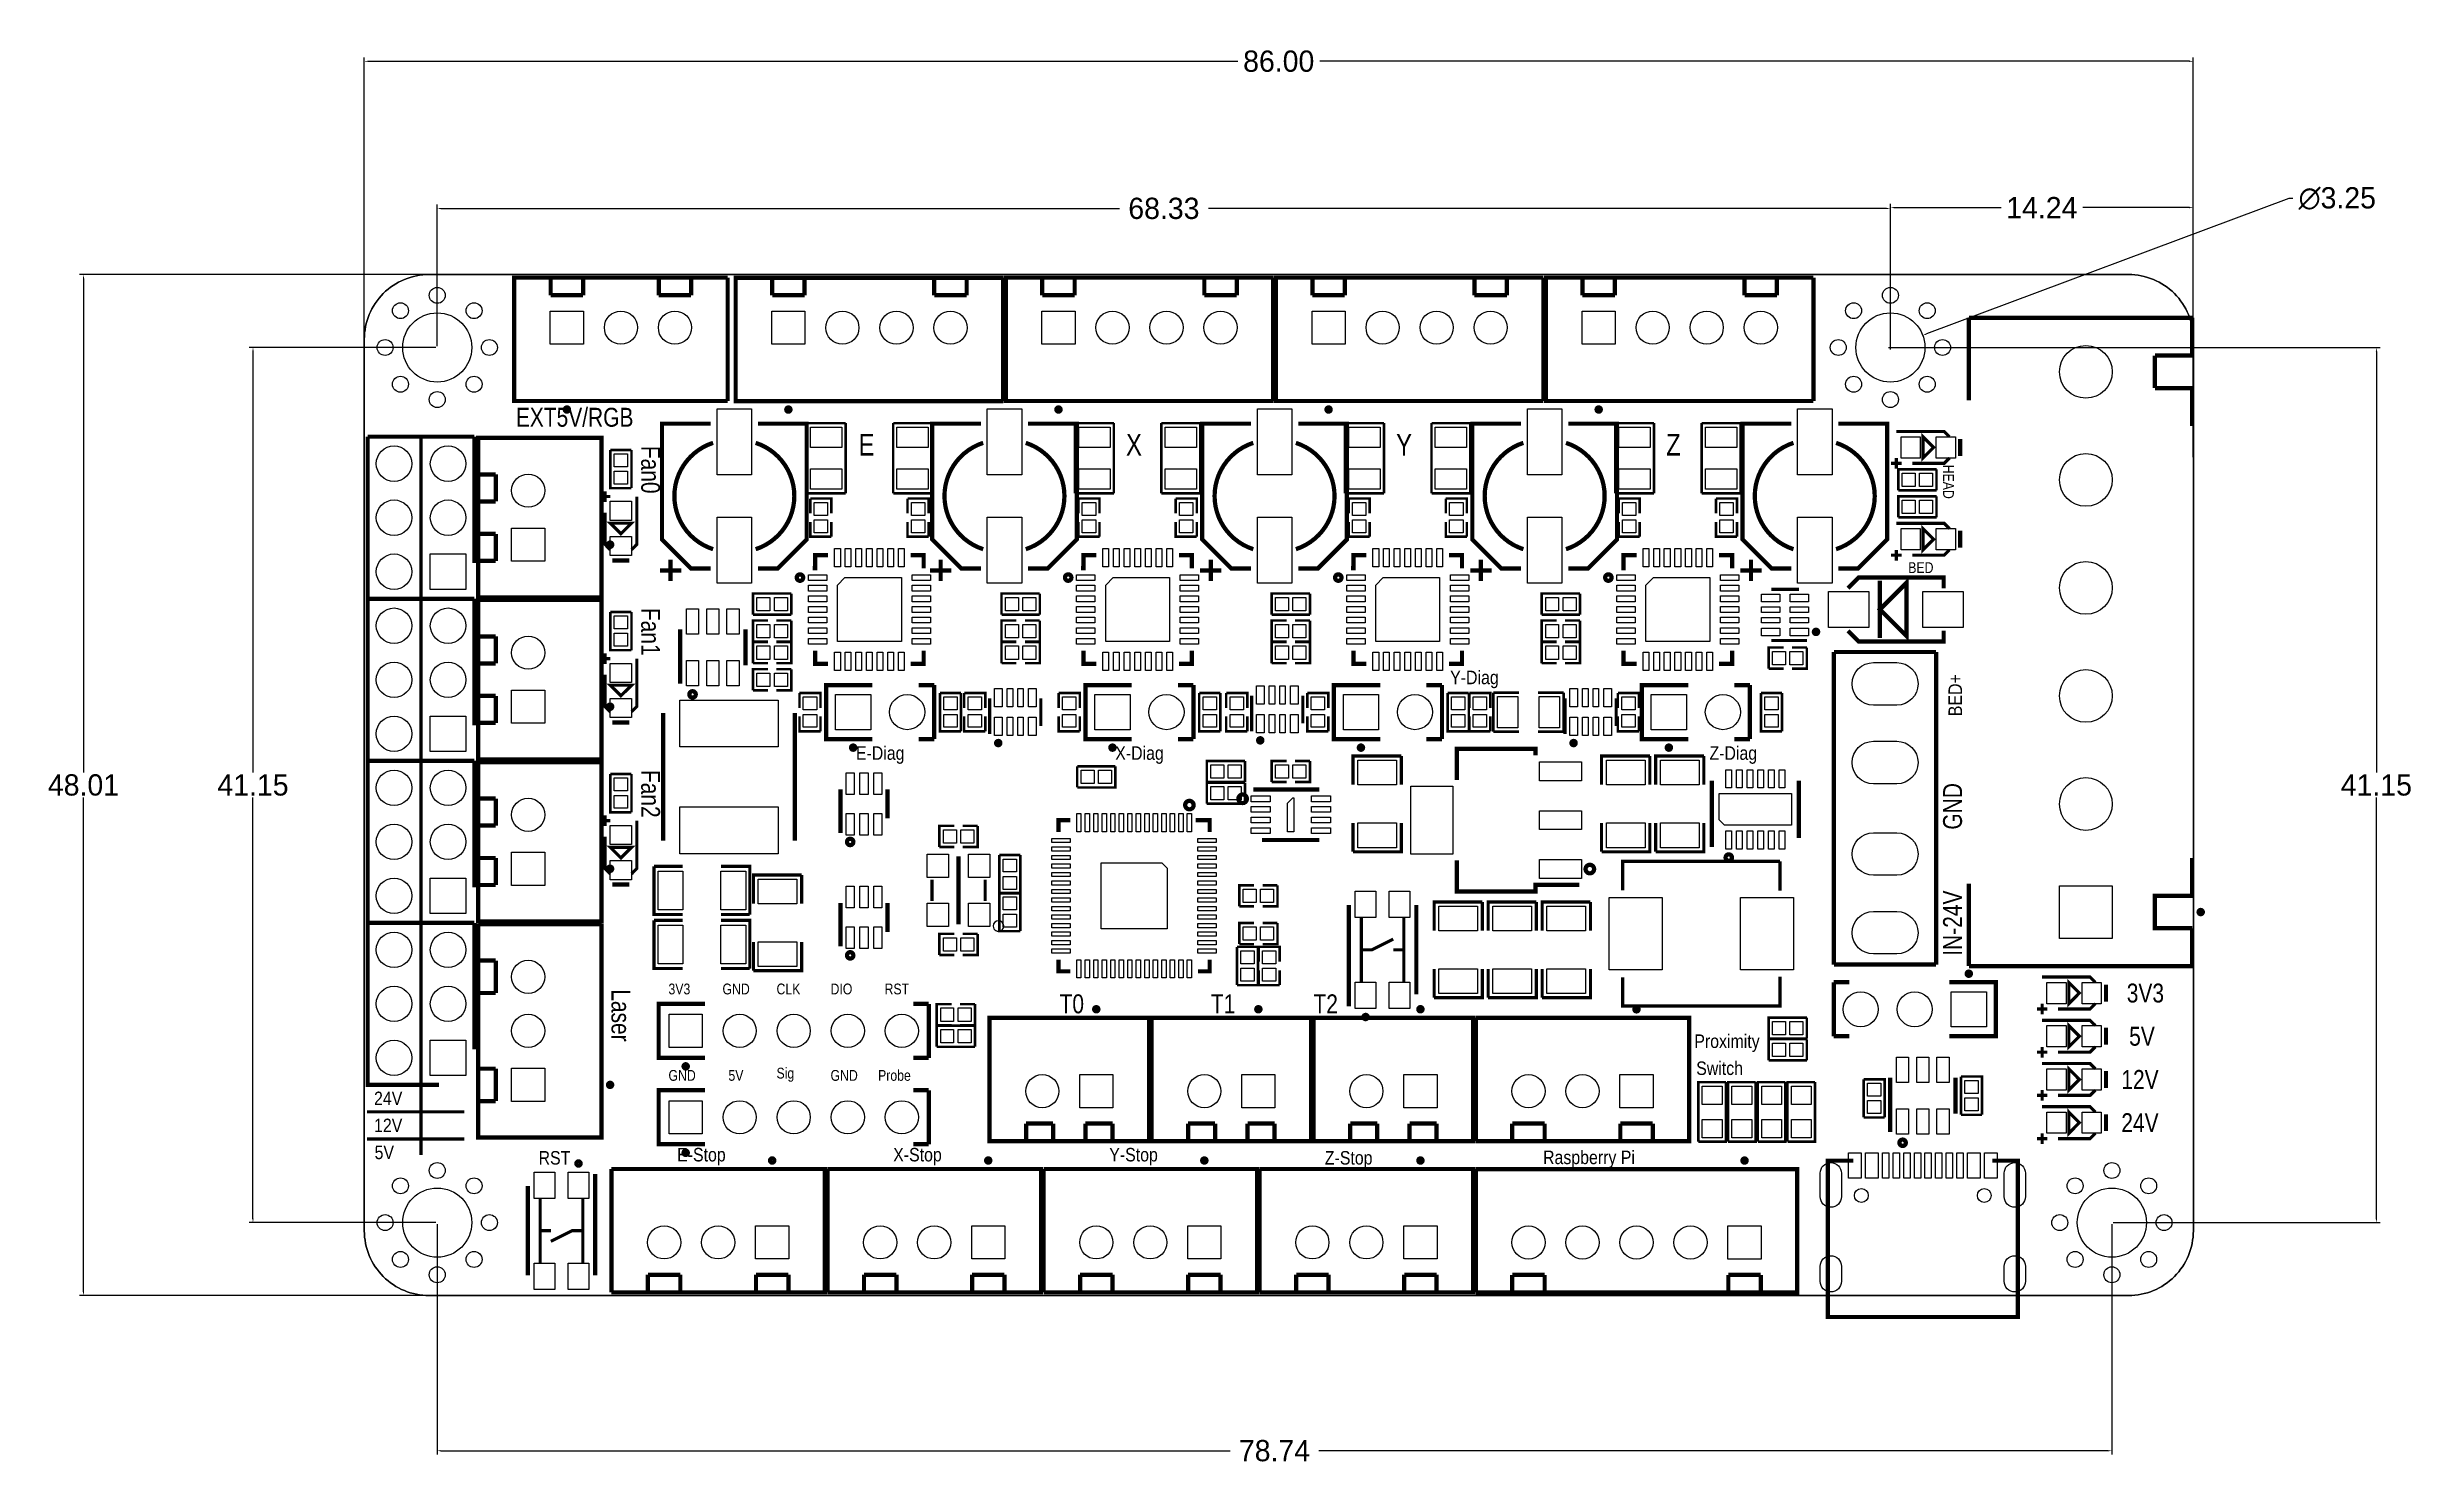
# Model space of a CAD drawing. Extents: x -24 to 87, y -10 to 57.
import ezdxf

# ---------------------------------------------------------------- set-up
doc = ezdxf.new("R2010")
doc.units = 0
doc.header["$MEASUREMENT"] = 0
doc.layers.get('0').update_dxf_attribs({"linetype": 'CONTINUOUS'})
doc.layers.get('Defpoints').update_dxf_attribs({"linetype": 'CONTINUOUS'})
doc.layers.add('ASSEMBLY', color=12, linetype='CONTINUOUS')
doc.dimstyles.get("Standard").update_dxf_attribs({"dimtxt": 0.18, "dimasz": 0.18, "dimexe": 0.18, "dimexo": 0.0625, "dimgap": 0.09, "dimtad": 0, "dimtih": 1, "dimtoh": 1, "dimzin": 0, "dimdsep": 46, "dimtxsty": 'STANDARD', "dimcen": 0.09, "dimadec": 0, "dimazin": 0, "dimtfac": 1, "dimtofl": 0, "dimtmove": 0, "dimatfit": 3, "dimfxl": 1, "dimtolj": 1, "dimtzin": 0, "dimarcsym": 0})

msp = doc.modelspace()

# ---------------------------------------------------------------- texts
at = {"layer": 'ASSEMBLY'}
for s, height, width, p in [('EXT5V/RGB', 0.889, 0.828571, (-2.4003, 38.81882)), ('E', 1.016, 0.825, (13.716, 37.465)), ('X', 1.016, 0.825, (26.289, 37.465)), ('Y', 1.016, 0.825, (38.989, 37.465)), ('Z', 1.016, 0.825, (51.689, 37.465)), ('BED', 0.508, 0.85, (63.0682, 31.9405)), ('Y-Diag', 0.635, 0.88, (41.529, 26.71318)), ('E-Diag', 0.635, 0.88, (13.589, 23.15718)), ('X-Diag', 0.635, 0.88, (25.781, 23.15718)), ('Z-Diag', 0.635, 0.88, (53.721, 23.15718)), ('3V3', 0.508, 0.85, (4.7752, 12.1285)), ('GND', 0.508, 0.85, (7.3152, 12.1285)), ('CLK', 0.508, 0.85, (9.8552, 12.1285)), ('DIO', 0.508, 0.85, (12.3952, 12.1285)), ('RST', 0.508, 0.85, (14.9352, 12.1285)), ('3V3', 0.889, 0.828571, (73.3425, 11.7475)), ('T0', 0.889, 0.828571, (23.1648, 11.2395)), ('T1', 0.889, 0.828571, (30.2768, 11.2395)), ('T2', 0.889, 0.828571, (35.1028, 11.2395)), ('Proximity', 0.635, 0.88, (53.0098, 9.60882)), ('5V', 0.889, 0.828571, (73.4568, 9.7155)), ('Switch', 0.635, 0.88, (53.0987, 8.33882)), ('GND', 0.508, 0.85, (4.7752, 8.0645)), ('5V', 0.508, 0.85, (7.5946, 8.0645)), ('Sig', 0.508, 0.85, (9.8552, 8.17118)), ('GND', 0.508, 0.85, (12.3952, 8.0645)), ('Probe', 0.508, 0.85, (14.6304, 8.0645)), ('12V', 0.889, 0.828571, (73.0885, 7.6835)), ('24V', 0.635, 0.88, (-9.0678, 6.9215)), ('12V', 0.635, 0.88, (-9.0678, 5.6515)), ('24V', 0.889, 0.828571, (73.0885, 5.6515)), ('5V', 0.635, 0.88, (-9.0424, 4.3815)), ('RST', 0.635, 0.88, (-1.3335, 4.1275)), ('E-Stop', 0.635, 0.88, (5.1816, 4.27482)), ('X-Stop', 0.635, 0.88, (15.3416, 4.27482)), ('Y-Stop', 0.635, 0.88, (25.5016, 4.27482)), ('Z-Stop', 0.635, 0.88, (35.6362, 4.1275)), ('Raspberry Pi', 0.635, 0.88, (45.8978, 4.14782))]:
    msp.add_text(s, height=height, dxfattribs=dict(at, width=width)).set_placement(p)
for s, height, rotation, width, p in [('Fan0', 0.889, 270, 0.828571, (3.4925, 37.9222)), ('HEAD', 0.508, 270, 0.85, (64.7065, 37.0332)), ('Fan1', 0.889, 270, 0.828571, (3.4925, 30.3022)), ('BED+', 0.635, 90, 0.88, (65.5955, 25.2095)), ('Fan2', 0.889, 270, 0.828571, (3.4925, 22.6822)), ('GND', 0.889, 90, 0.828571, (65.5955, 19.8755)), ('IN-24V', 0.889, 90, 0.828571, (65.5955, 13.9446)), ('Laser', 0.889, 270, 0.828571, (2.0955, 12.3698))]:
    msp.add_text(s, height=height, rotation=rotation, dxfattribs=dict(at, width=width)).set_placement(p)

# ---------------------------------------------------------------- blocks, each defined once
blk = doc.blocks.new('*D8')
at = {"color": 0, "linetype": 'Continuous', "lineweight": -2}
for p, q in [((62.23, 42.61), (62.23, 49.3)), ((62.41, 49.12), (67.43, 49.12)), ((76.29, 49.12), (71.28, 49.12)), ((76.47, 41.16), (76.47, 49.3))]:
    blk.add_line(p, q, dxfattribs=at)
at = {"color": 0, "linetype": 'Continuous'}
for points in [[(62.41, 49.15), (62.41, 49.09), (62.23, 49.12)], [(76.29, 49.15), (76.29, 49.09), (76.47, 49.12)]]:
    blk.add_solid(points, dxfattribs=at)
at = {"layer": 'Defpoints', "color": 0, "linetype": 'Continuous'}
for p in [(62.23, 49.12), (62.23, 42.55), (76.47, 41.1)]:
    blk.add_point(p, dxfattribs=at)
at = {"color": 0, "linetype": 'Continuous', "insert": (69.35, 49.12), "char_height": 1, "attachment_point": 5}
blk.add_mtext('\\A1;14.24', dxfattribs=at)
blk = doc.blocks.new('*D9')
at = {"color": 0, "linetype": 'Continuous', "lineweight": -2}
for p, q in [((-6.1, 42.61), (-6.1, 49.26)), ((-5.92, 49.08), (25.98, 49.08)), ((62.05, 49.08), (30.16, 49.08)), ((62.23, 42.61), (62.23, 49.26))]:
    blk.add_line(p, q, dxfattribs=at)
at = {"color": 0, "linetype": 'Continuous'}
for points in [[(-5.92, 49.11), (-5.92, 49.05), (-6.1, 49.08)], [(62.05, 49.11), (62.05, 49.05), (62.23, 49.08)]]:
    blk.add_solid(points, dxfattribs=at)
at = {"layer": 'Defpoints', "color": 0, "linetype": 'Continuous'}
for p in [(-6.1, 49.08), (-6.1, 42.55), (62.23, 42.55)]:
    blk.add_point(p, dxfattribs=at)
at = {"color": 0, "linetype": 'Continuous', "insert": (28.07, 49.08), "char_height": 1, "attachment_point": 5}
blk.add_mtext('\\A1;68.33', dxfattribs=at)
blk = doc.blocks.new('*D10')
at = {"color": 0, "linetype": 'Continuous', "lineweight": -2}
for p, q in [((-9.53, 40.94), (-9.53, 56.18)), ((-9.34, 56), (31.55, 56)), ((76.29, 56), (35.4, 56)), ((76.47, 37.38), (76.47, 56.18))]:
    blk.add_line(p, q, dxfattribs=at)
at = {"color": 0, "linetype": 'Continuous'}
for points in [[(-9.34, 56.03), (-9.34, 55.97), (-9.53, 56)], [(76.29, 56.03), (76.29, 55.97), (76.47, 56)]]:
    blk.add_solid(points, dxfattribs=at)
at = {"layer": 'Defpoints', "color": 0, "linetype": 'Continuous'}
for p in [(-9.53, 56), (-9.53, 40.87), (76.47, 37.32)]:
    blk.add_point(p, dxfattribs=at)
at = {"color": 0, "linetype": 'Continuous', "insert": (33.47, 56), "char_height": 1, "attachment_point": 5}
blk.add_mtext('\\A1;86.00', dxfattribs=at)
blk = doc.blocks.new('*D11')
at = {"color": 0, "linetype": 'Continuous', "lineweight": -2}
for p, q in [((-6.16, 42.55), (-14.94, 42.55)), ((-14.76, 42.37), (-14.76, 22.56)), ((-14.76, 1.58), (-14.76, 21.38)), ((-6.16, 1.4), (-14.94, 1.4))]:
    blk.add_line(p, q, dxfattribs=at)
at = {"color": 0, "linetype": 'Continuous'}
for points in [[(-14.79, 42.37), (-14.73, 42.37), (-14.76, 42.55)], [(-14.79, 1.58), (-14.73, 1.58), (-14.76, 1.4)]]:
    blk.add_solid(points, dxfattribs=at)
at = {"layer": 'Defpoints', "color": 0, "linetype": 'Continuous'}
for p in [(-6.1, 42.55), (-14.76, 1.4), (-6.1, 1.4)]:
    blk.add_point(p, dxfattribs=at)
at = {"color": 0, "linetype": 'Continuous', "insert": (-14.76, 21.97), "char_height": 1, "attachment_point": 5}
blk.add_mtext('\\A1;41.15', dxfattribs=at)
blk = doc.blocks.new('*D12')
at = {"color": 0, "linetype": 'Continuous', "lineweight": -2}
for p, q in [((-5.06, 45.97), (-22.91, 45.97)), ((-22.73, 45.79), (-22.73, 22.56)), ((-22.73, -1.85), (-22.73, 21.38)), ((-5.47, -2.03), (-22.91, -2.03))]:
    blk.add_line(p, q, dxfattribs=at)
at = {"color": 0, "linetype": 'Continuous'}
for points in [[(-22.76, 45.79), (-22.7, 45.79), (-22.73, 45.97)], [(-22.76, -1.85), (-22.7, -1.85), (-22.73, -2.03)]]:
    blk.add_solid(points, dxfattribs=at)
at = {"layer": 'Defpoints', "color": 0, "linetype": 'Continuous'}
for p in [(-22.73, 45.97), (-4.99, 45.97), (-5.4, -2.03)]:
    blk.add_point(p, dxfattribs=at)
at = {"color": 0, "linetype": 'Continuous', "insert": (-22.73, 21.97), "char_height": 1, "attachment_point": 5}
blk.add_mtext('\\A1;48.01', dxfattribs=at)
blk = doc.blocks.new('*D13')
at = {"color": 0, "linetype": 'Continuous', "lineweight": -2}
for p, q in [((62.29, 42.54), (85.26, 42.54)), ((85.08, 42.36), (85.08, 22.56)), ((85.08, 1.58), (85.08, 21.38)), ((72.71, 1.4), (85.26, 1.4))]:
    blk.add_line(p, q, dxfattribs=at)
at = {"color": 0, "linetype": 'Continuous'}
for points in [[(85.05, 42.36), (85.11, 42.36), (85.08, 42.54)], [(85.05, 1.58), (85.11, 1.58), (85.08, 1.4)]]:
    blk.add_solid(points, dxfattribs=at)
at = {"layer": 'Defpoints', "color": 0, "linetype": 'Continuous'}
for p in [(62.23, 42.54), (72.64, 1.4), (85.08, 1.4)]:
    blk.add_point(p, dxfattribs=at)
at = {"color": 0, "linetype": 'Continuous', "insert": (85.08, 21.97), "char_height": 1, "attachment_point": 5}
blk.add_mtext('\\A1;41.15', dxfattribs=at)
blk = doc.blocks.new('*D14')
at = {"color": 0, "linetype": 'Continuous', "lineweight": -2}
for p, q in [((-6.1, 1.33), (-6.1, -9.51)), ((72.64, 1.33), (72.64, -9.51)), ((-5.92, -9.33), (31.18, -9.33)), ((72.46, -9.33), (35.36, -9.33))]:
    blk.add_line(p, q, dxfattribs=at)
at = {"color": 0, "linetype": 'Continuous'}
for points in [[(-5.92, -9.3), (-5.92, -9.36), (-6.1, -9.33)], [(72.46, -9.3), (72.46, -9.36), (72.64, -9.33)]]:
    blk.add_solid(points, dxfattribs=at)
at = {"layer": 'Defpoints', "color": 0, "linetype": 'Continuous'}
for p in [(-6.1, 1.4), (72.64, 1.4), (72.64, -9.33)]:
    blk.add_point(p, dxfattribs=at)
at = {"color": 0, "linetype": 'Continuous', "insert": (33.27, -9.33), "char_height": 1, "attachment_point": 5}
blk.add_mtext('\\A1;78.74', dxfattribs=at)
blk = doc.blocks.new('*D15')
at = {"color": 0, "linetype": 'Continuous', "lineweight": -2}
for p, q in [((80.97, 49.55), (63.92, 43.18)), ((81.15, 49.55), (80.97, 49.55)), ((62.14, 42.55), (62.32, 42.55)), ((62.23, 42.45), (62.23, 42.63))]:
    blk.add_line(p, q, dxfattribs=at)
at = {"color": 0, "linetype": 'Continuous'}
blk.add_solid([(63.91, 43.21), (63.93, 43.15), (63.75, 43.11)], dxfattribs=at)
at = {"layer": 'Defpoints', "color": 0, "linetype": 'Continuous'}
for p in [(63.75, 43.11), (60.71, 41.98)]:
    blk.add_point(p, dxfattribs=at)
at = {"color": 0, "linetype": 'Continuous', "insert": (83.24, 49.55), "char_height": 1, "attachment_point": 5}
blk.add_mtext('\\A1;∅3.25', dxfattribs=at)

# ---------------------------------------------------------------- dimensions: what is measured, and where the dimension line sits
at = {"linetype": 'Continuous'}
for base, p1, p2, picture, middle in [((-9.525, 56.00211), (76.47432, 37.31672), (-9.525, 40.87337), '*D10', (33.47466, 56.00211)), ((-6.096, 49.08312), (62.23, 42.545), (-6.096, 42.545), '*D9', (28.067, 49.08312)), ((62.23, 49.12158), (76.47432, 41.10002), (62.23, 42.545), '*D8', (69.35216, 49.12158)), ((72.644, -9.32858), (-6.096, 1.397), (72.644, 1.397), '*D14', (33.274, -9.32858))]:
    dim = msp.add_linear_dim(base=base, p1=p1, p2=p2, dimstyle='Standard', override={"dimtxt": 1}, dxfattribs=at)
    dim.commit()
    dim.dimension.update_dxf_attribs({"geometry": picture, "text_midpoint": middle})
dim = msp.add_diameter_dim_2p(p1=(60.70742, 41.9755), p2=(63.75258, 43.1145), dimstyle='Standard', override={"dimtxt": 1}, dxfattribs=at)
dim.commit()
dim.dimension.update_dxf_attribs({"geometry": '*D15', "text_midpoint": (83.23879, 49.55404), "dimtype": 163})
dim = msp.add_linear_dim(base=(-22.72681, 45.974), p1=(-5.4033, -2.032), p2=(-4.9932, 45.974), angle=90, dimstyle='Standard', override={"dimtxt": 1}, dxfattribs=at)
dim.commit()
dim.dimension.update_dxf_attribs({"geometry": '*D12', "text_midpoint": (-22.72681, 21.971), "dimtype": 160})
for base, p1, p2, picture, middle in [((-14.75677, 1.397), (-6.096, 42.545), (-6.096, 1.397), '*D11', (-14.75677, 21.971)), ((85.0834, 1.397), (62.23, 42.545), (72.644, 1.397), '*D13', (85.0834, 21.971))]:
    dim = msp.add_linear_dim(base=base, p1=p1, p2=p2, angle=90, dimstyle='Standard', override={"dimtxt": 1}, dxfattribs=at)
    dim.commit()
    dim.dimension.update_dxf_attribs({"geometry": picture, "text_midpoint": middle})

# ---------------------------------------------------------------- linework, layer by layer
at = {"layer": 'ASSEMBLY'}
msp.add_lwpolyline([(73.42632, 45.974), (-6.477, 45.974, 0.414214), (-9.525, 42.926), (-9.525, 1.016, 0.414214), (-6.477, -2.032), (73.42632, -2.032, 0.414214), (76.47432, 1.016), (76.47432, 42.926, 0.414214), (73.42632, 45.974)], format="xyb", dxfattribs=at)
for points in [[(76.47432, 42.926), (76.47432, 1.016, -0.414214), (73.42632, -2.032), (-6.477, -2.032, -0.414214), (-9.525, 1.016), (-9.525, 42.926, -0.414214), (-6.477, 45.974), (73.42632, 45.974, -0.414214)], [(61.42863, 27.72791), (62.52845, 27.72791, -1), (62.52845, 25.72893), (61.42863, 25.72893, -1)], [(62.52845, 22.02815), (61.42863, 22.02815, -1), (61.42863, 24.02713), (62.52845, 24.02713, -1)], [(62.52845, 17.72793), (61.42863, 17.72793, -1), (61.42863, 19.72691), (62.52845, 19.72691, -1)], [(20.53844, 15.34414, 1), (20.04156, 15.34186, 1)], [(62.52845, 14.02715), (61.42863, 14.02715, -1), (61.42863, 16.02613), (62.52845, 16.02613, -1)], [(59.92876, 3.71983), (59.92876, 2.62001, -1), (58.928, 2.62001), (58.928, 3.71983, -1)], [(67.57924, 2.62001), (67.57924, 3.71983, -1), (68.58, 3.71983), (68.58, 2.62001, -1)], [(59.92876, -0.66167), (59.92876, -1.36017, -1), (58.928, -1.36017), (58.928, -0.66167, -1)], [(67.57924, -1.36017), (67.57924, -0.66167, -1), (68.58, -0.66167), (68.58, -1.36017, -1)]]:
    msp.add_lwpolyline(points, format="xyb", close=True, dxfattribs=at)
for points, const_width in [([(0.87884, 40.02786), (-2.47904, 40.02786), (-2.47904, 45.82668), (0.87884, 45.82668)], 0.20066), ([(7.55904, 45.82668), (-1.66116, 45.82668)], 0.20066), ([(-0.762, 45.00118), (-0.762, 45.82668)], 0.20066), ([(0.762, 45.82668), (0.762, 45.00118)], 0.20066), ([(4.318, 45.00118), (4.318, 45.82668)], 0.20066), ([(5.842, 45.82668), (5.842, 45.00118)], 0.20066), ([(7.55904, 40.02786), (7.55904, 45.82668)], 0.20066), ([(11.29284, 40.02532), (7.93496, 40.02532), (7.93496, 45.82414), (11.29284, 45.82414)], 0.20066), ([(9.652, 44.99864), (9.652, 45.82414)], 0.20066), ([(11.176, 45.82414), (11.176, 44.99864)], 0.20066), ([(20.51304, 45.82414), (11.29284, 45.82414)], 0.20066), ([(17.272, 44.99864), (17.272, 45.82414)], 0.20066), ([(18.796, 45.82414), (18.796, 44.99864)], 0.20066), ([(20.51304, 40.02532), (20.51304, 45.82414)], 0.20066), ([(23.99284, 40.02786), (20.63496, 40.02786), (20.63496, 45.82668), (23.99284, 45.82668)], 0.20066), ([(22.352, 45.00118), (22.352, 45.82668)], 0.20066), ([(23.876, 45.82668), (23.876, 45.00118)], 0.20066), ([(33.21304, 45.82668), (23.99284, 45.82668)], 0.20066), ([(29.972, 45.00118), (29.972, 45.82668)], 0.20066), ([(31.496, 45.82668), (31.496, 45.00118)], 0.20066), ([(33.21304, 40.02786), (33.21304, 45.82668)], 0.20066), ([(36.69284, 40.02786), (33.33496, 40.02786), (33.33496, 45.82668), (36.69284, 45.82668)], 0.20066), ([(35.052, 45.00118), (35.052, 45.82668)], 0.20066), ([(36.576, 45.82668), (36.576, 45.00118)], 0.20066), ([(45.91304, 45.82668), (36.69284, 45.82668)], 0.20066), ([(42.672, 45.00118), (42.672, 45.82668)], 0.20066), ([(44.196, 45.82668), (44.196, 45.00118)], 0.20066), ([(45.91304, 40.02786), (45.91304, 45.82668)], 0.20066), ([(49.39284, 40.02786), (46.03496, 40.02786), (46.03496, 45.82668), (49.39284, 45.82668)], 0.20066), ([(47.752, 45.00118), (47.752, 45.82668)], 0.20066), ([(49.276, 45.82668), (49.276, 45.00118)], 0.20066), ([(58.61304, 45.82668), (49.39284, 45.82668)], 0.20066), ([(55.372, 45.00118), (55.372, 45.82668)], 0.20066), ([(56.896, 45.82668), (56.896, 45.00118)], 0.20066), ([(58.61304, 40.02786), (58.61304, 45.82668)], 0.20066), ([(0.762, 45.00118), (-0.762, 45.00118)], 0.20066), ([(5.842, 45.00118), (4.318, 45.00118)], 0.20066), ([(11.176, 44.99864), (9.652, 44.99864)], 0.20066), ([(18.796, 44.99864), (17.272, 44.99864)], 0.20066), ([(23.876, 45.00118), (22.352, 45.00118)], 0.20066), ([(31.496, 45.00118), (29.972, 45.00118)], 0.20066), ([(36.576, 45.00118), (35.052, 45.00118)], 0.20066), ([(44.196, 45.00118), (42.672, 45.00118)], 0.20066), ([(49.276, 45.00118), (47.752, 45.00118)], 0.20066), ([(56.896, 45.00118), (55.372, 45.00118)], 0.20066), ([(76.42098, 43.93946), (65.92062, 43.93946)], 0.20066), ([(65.92062, 40.05834), (65.92062, 43.93946)], 0.20066), ([(76.42098, 42.16146), (76.42098, 43.93946)], 0.20066), ([(74.66838, 40.63746), (74.66838, 42.16146)], 0.20066), ([(74.66838, 42.16146), (76.42098, 42.16146)], 0.20066), ([(0.87884, 40.02786), (7.55904, 40.02786)], 0.20066), ([(11.29284, 40.02532), (20.51304, 40.02532)], 0.20066), ([(23.99284, 40.02786), (33.21304, 40.02786)], 0.20066), ([(36.69284, 40.02786), (45.91304, 40.02786)], 0.20066), ([(49.39284, 40.02786), (58.61304, 40.02786)], 0.20066), ([(76.42098, 40.63746), (74.66838, 40.63746)], 0.20066), ([(76.42098, 40.63746), (76.42098, 38.85946)], 0.20066), ([(6.76402, 38.96106), (4.47294, 38.96106), (4.47294, 33.52038), (5.83438, 32.15894), (6.76402, 32.15894)], 0.20066), ([(8.98398, 38.96106), (11.27506, 38.96106), (11.27506, 33.52038), (9.91362, 32.15894), (8.98398, 32.15894)], 0.20066), ([(11.2776, 38.989), (13.1064, 38.989)], 0.11938), ([(11.2776, 35.687), (11.2776, 38.989)], 0.11938), ([(13.1064, 38.989), (13.1064, 35.687)], 0.11938), ([(15.3416, 38.989), (17.1704, 38.989)], 0.11938), ([(15.3416, 35.687), (15.3416, 38.989)], 0.11938), ([(19.46402, 38.96106), (17.17294, 38.96106), (17.17294, 33.52038), (18.53438, 32.15894), (19.46402, 32.15894)], 0.20066), ([(17.1704, 38.989), (17.1704, 35.687)], 0.11938), ([(21.68398, 38.96106), (23.97506, 38.96106), (23.97506, 33.52038), (22.61362, 32.15894), (21.68398, 32.15894)], 0.20066), ([(23.8887, 38.989), (25.7175, 38.989)], 0.11938), ([(23.8887, 35.687), (23.8887, 38.989)], 0.11938), ([(25.7175, 38.989), (25.7175, 35.687)], 0.11938), ([(27.9527, 38.989), (29.7815, 38.989)], 0.11938), ([(27.9527, 35.687), (27.9527, 38.989)], 0.11938), ([(29.7815, 38.989), (29.7815, 35.687)], 0.11938), ([(32.16402, 38.96106), (29.87294, 38.96106), (29.87294, 33.52038), (31.23438, 32.15894), (32.16402, 32.15894)], 0.20066), ([(34.38398, 38.96106), (36.67506, 38.96106), (36.67506, 33.52038), (35.31362, 32.15894), (34.38398, 32.15894)], 0.20066), ([(36.5887, 38.989), (38.4175, 38.989)], 0.11938), ([(36.5887, 35.687), (36.5887, 38.989)], 0.11938), ([(38.4175, 38.989), (38.4175, 35.687)], 0.11938), ([(40.6527, 38.989), (42.4815, 38.989)], 0.11938), ([(40.6527, 35.687), (40.6527, 38.989)], 0.11938), ([(42.4815, 38.989), (42.4815, 35.687)], 0.11938), ([(44.86402, 38.96106), (42.57294, 38.96106), (42.57294, 33.52038), (43.93438, 32.15894), (44.86402, 32.15894)], 0.20066), ([(47.08398, 38.96106), (49.37506, 38.96106), (49.37506, 33.52038), (48.01362, 32.15894), (47.08398, 32.15894)], 0.20066), ([(49.2887, 38.989), (51.1175, 38.989)], 0.11938), ([(49.2887, 35.687), (49.2887, 38.989)], 0.11938), ([(51.1175, 38.989), (51.1175, 35.687)], 0.11938), ([(53.3527, 38.989), (55.1815, 38.989)], 0.11938), ([(53.3527, 35.687), (53.3527, 38.989)], 0.11938), ([(55.1815, 38.989), (55.1815, 35.687)], 0.11938), ([(57.56402, 38.96106), (55.27294, 38.96106), (55.27294, 33.52038), (56.63438, 32.15894), (57.56402, 32.15894)], 0.20066), ([(59.78398, 38.96106), (62.07506, 38.96106), (62.07506, 33.52038), (60.71362, 32.15894), (59.78398, 32.15894)], 0.20066), ([(-4.34848, 38.35146), (-9.36752, 38.35146)], 0.20066), ([(-9.36752, 38.35146), (-9.36752, 30.73146), (-6.0198, 30.73146)], 0.20066), ([(-6.858, 38.354), (-6.858, 4.572)], 0.1524), ([(-4.34848, 32.40532), (-4.34848, 38.35146)], 0.20066), ([(1.63068, 34.15284), (1.63068, 38.29304), (-4.16814, 38.29304), (-4.16814, 34.15284)], 0.20066), ([(62.50686, 38.5953), (64.7573, 38.5953), (65.00876, 38.34638)], 0.14986), ([(64.25692, 37.846), (63.75908, 37.34562), (63.75908, 38.34638), (64.25692, 37.846)], 0.14986), ([(65.50914, 38.24478), (65.50914, 37.44722)], 0.20066), ([(2.0447, 37.72916), (2.0447, 35.93084), (3.0353, 35.93084)], 0.11938), ([(3.0353, 37.72916), (2.0447, 37.72916)], 0.11938), ([(3.0353, 37.72916), (3.0353, 35.93084)], 0.11938), ([(62.75832, 37.0967), (62.25794, 37.0967)], 0.14986), ([(62.50686, 37.34562), (62.50686, 36.84524)], 0.14986), ([(64.39916, 36.8173), (62.60084, 36.8173), (62.60084, 35.8267)], 0.11938), ([(65.00876, 37.34562), (64.7573, 37.0967), (63.2587, 37.0967)], 0.14986), ([(64.39916, 35.8267), (64.39916, 36.8173)], 0.11938), ([(-4.16814, 36.576), (-3.34264, 36.576)], 0.20066), ([(-3.34264, 36.576), (-3.34264, 35.306)], 0.20066), ([(2.03962, 35.53714), (1.53924, 35.53714)], 0.14986), ([(1.7907, 35.28568), (1.7907, 35.78606)], 0.14986), ([(3.2893, 35.53714), (3.2893, 33.2867), (3.04038, 33.03524)], 0.14986), ([(13.1064, 35.687), (11.2776, 35.687)], 0.11938), ([(17.1704, 35.687), (15.3416, 35.687)], 0.11938), ([(25.7175, 35.687), (23.8887, 35.687)], 0.11938), ([(29.7815, 35.687), (27.9527, 35.687)], 0.11938), ([(38.4175, 35.687), (36.5887, 35.687)], 0.11938), ([(42.4815, 35.687), (40.6527, 35.687)], 0.11938), ([(51.1175, 35.687), (49.2887, 35.687)], 0.11938), ([(55.1815, 35.687), (53.3527, 35.687)], 0.11938), ([(64.39916, 35.8267), (62.60084, 35.8267)], 0.11938), ([(64.39916, 35.5473), (62.60084, 35.5473), (62.60084, 34.5567)], 0.11938), ([(64.39916, 34.5567), (64.39916, 35.5473)], 0.11938), ([(-3.34264, 35.306), (-4.16814, 35.306)], 0.20066), ([(2.03962, 33.03524), (1.7907, 33.2867), (1.7907, 34.7853)], 0.14986), ([(12.4333, 34.74466), (12.4333, 35.44316), (11.4427, 35.44316)], 0.11938), ([(11.4427, 34.74466), (11.4427, 35.44316)], 0.11938), ([(17.0053, 34.74466), (17.0053, 35.44316), (16.0147, 35.44316)], 0.11938), ([(16.0147, 34.74466), (16.0147, 35.44316)], 0.11938), ([(25.0444, 34.74466), (25.0444, 35.44316), (24.0538, 35.44316)], 0.11938), ([(24.0538, 34.74466), (24.0538, 35.44316)], 0.11938), ([(29.6164, 34.74466), (29.6164, 35.44316), (28.6258, 35.44316)], 0.11938), ([(28.6258, 34.74466), (28.6258, 35.44316)], 0.11938), ([(37.7444, 34.74466), (37.7444, 35.44316), (36.7538, 35.44316)], 0.11938), ([(36.7538, 34.74466), (36.7538, 35.44316)], 0.11938), ([(42.3164, 34.74466), (42.3164, 35.44316), (41.3258, 35.44316)], 0.11938), ([(41.3258, 34.74466), (41.3258, 35.44316)], 0.11938), ([(50.4444, 34.74466), (50.4444, 35.44316), (49.4538, 35.44316)], 0.11938), ([(49.4538, 34.74466), (49.4538, 35.44316)], 0.11938), ([(55.0164, 34.74466), (55.0164, 35.44316), (54.0258, 35.44316)], 0.11938), ([(54.0258, 34.74466), (54.0258, 35.44316)], 0.11938), ([(64.39916, 34.5567), (62.60084, 34.5567)], 0.11938), ([(1.63068, 34.15284), (1.63068, 30.79496), (-4.16814, 30.79496), (-4.16814, 34.15284)], 0.20066), ([(-4.16814, 33.782), (-3.34264, 33.782)], 0.20066), ([(-3.34264, 33.782), (-3.34264, 32.512)], 0.20066), ([(2.54, 33.78708), (2.03962, 34.28492), (3.04038, 34.28492), (2.54, 33.78708)], 0.14986), ([(11.4427, 34.34334), (11.4427, 33.64484), (12.4333, 33.64484)], 0.11938), ([(12.4333, 34.34334), (12.4333, 33.64484)], 0.11938), ([(16.0147, 34.34334), (16.0147, 33.64484), (17.0053, 33.64484)], 0.11938), ([(17.0053, 34.34334), (17.0053, 33.64484)], 0.11938), ([(24.0538, 34.34334), (24.0538, 33.64484), (25.0444, 33.64484)], 0.11938), ([(25.0444, 34.34334), (25.0444, 33.64484)], 0.11938), ([(28.6258, 34.34334), (28.6258, 33.64484), (29.6164, 33.64484)], 0.11938), ([(29.6164, 34.34334), (29.6164, 33.64484)], 0.11938), ([(36.7538, 34.34334), (36.7538, 33.64484), (37.7444, 33.64484)], 0.11938), ([(37.7444, 34.34334), (37.7444, 33.64484)], 0.11938), ([(41.3258, 34.34334), (41.3258, 33.64484), (42.3164, 33.64484)], 0.11938), ([(42.3164, 34.34334), (42.3164, 33.64484)], 0.11938), ([(49.4538, 34.34334), (49.4538, 33.64484), (50.4444, 33.64484)], 0.11938), ([(50.4444, 34.34334), (50.4444, 33.64484)], 0.11938), ([(54.0258, 34.34334), (54.0258, 33.64484), (55.0164, 33.64484)], 0.11938), ([(55.0164, 34.34334), (55.0164, 33.64484)], 0.11938), ([(62.50686, 34.2773), (64.7573, 34.2773), (65.00876, 34.02838)], 0.14986), ([(64.25692, 33.528), (63.75908, 33.02762), (63.75908, 34.02838), (64.25692, 33.528)], 0.14986), ([(65.50914, 33.92678), (65.50914, 33.12922)], 0.20066), ([(-3.34264, 32.512), (-4.16814, 32.512)], 0.20066), ([(2.93878, 32.53486), (2.14122, 32.53486)], 0.20066), ([(4.87426, 32.56026), (4.87426, 31.5595)], 0.20066), ([(11.55954, 32.16656), (11.67384, 32.16656), (11.67384, 32.77616), (12.28344, 32.77616)], 0.20066), ([(16.77416, 32.16656), (16.77416, 32.77616), (16.16456, 32.77616)], 0.20066), ([(17.57426, 32.56026), (17.57426, 31.5595)], 0.20066), ([(24.17064, 32.16656), (24.28494, 32.16656), (24.28494, 32.77616), (24.89454, 32.77616)], 0.20066), ([(29.38526, 32.16656), (29.38526, 32.77616), (28.77566, 32.77616)], 0.20066), ([(30.27426, 32.56026), (30.27426, 31.5595)], 0.20066), ([(36.87064, 32.16656), (36.98494, 32.16656), (36.98494, 32.77616), (37.59454, 32.77616)], 0.20066), ([(42.08526, 32.16656), (42.08526, 32.77616), (41.47566, 32.77616)], 0.20066), ([(42.97426, 32.56026), (42.97426, 31.5595)], 0.20066), ([(49.57064, 32.16656), (49.68494, 32.16656), (49.68494, 32.77616), (50.29454, 32.77616)], 0.20066), ([(54.78526, 32.16656), (54.78526, 32.77616), (54.17566, 32.77616)], 0.20066), ([(55.67426, 32.56026), (55.67426, 31.5595)], 0.20066), ([(62.75832, 32.7787), (62.25794, 32.7787)], 0.14986), ([(62.50686, 33.02762), (62.50686, 32.52724)], 0.14986), ([(65.00876, 33.02762), (64.7573, 32.7787), (63.2587, 32.7787)], 0.14986), ([(5.37464, 32.05988), (4.37388, 32.05988)], 0.20066), ([(18.07464, 32.05988), (17.07388, 32.05988)], 0.20066), ([(30.77464, 32.05988), (29.77388, 32.05988)], 0.20066), ([(43.47464, 32.05988), (42.47388, 32.05988)], 0.20066), ([(56.17464, 32.05988), (55.17388, 32.05988)], 0.20066), ([(57.92724, 31.17596), (56.62676, 31.17596)], 0.14986), ([(60.23356, 31.22676), (60.73394, 31.72714), (64.73444, 31.72714), (64.73444, 31.22676)], 0.20066), ([(61.7347, 30.226), (62.98438, 28.97632), (62.98438, 31.47568), (61.7347, 30.226)], 0.20066), ([(61.7347, 31.57474), (61.7347, 28.87726)], 0.20066), ([(-4.34848, 30.73146), (-9.36752, 30.73146)], 0.20066), ([(-9.36752, 30.73146), (-9.36752, 23.11146), (-6.0198, 23.11146)], 0.20066), ([(-4.34848, 24.78532), (-4.34848, 30.73146)], 0.20066), ([(1.63068, 26.53284), (1.63068, 30.67304), (-4.16814, 30.67304), (-4.16814, 26.53284)], 0.20066), ([(2.0447, 30.10916), (2.0447, 28.31084), (3.0353, 28.31084)], 0.11938), ([(3.0353, 30.10916), (2.0447, 30.10916)], 0.11938), ([(3.0353, 30.10916), (3.0353, 28.31084)], 0.11938), ([(10.55116, 30.9753), (8.75284, 30.9753), (8.75284, 29.9847)], 0.11938), ([(10.55116, 29.9847), (8.75284, 29.9847)], 0.11938), ([(10.55116, 29.9847), (10.55116, 30.9753)], 0.11938), ([(22.23516, 30.9753), (20.43684, 30.9753), (20.43684, 29.9847)], 0.11938), ([(22.23516, 29.9847), (20.43684, 29.9847)], 0.11938), ([(22.23516, 29.9847), (22.23516, 30.9753)], 0.11938), ([(34.93516, 30.9753), (33.13684, 30.9753), (33.13684, 29.9847)], 0.11938), ([(34.93516, 29.9847), (33.13684, 29.9847)], 0.11938), ([(34.93516, 29.9847), (34.93516, 30.9753)], 0.11938), ([(47.63516, 30.9753), (45.83684, 30.9753), (45.83684, 29.9847)], 0.11938), ([(47.63516, 29.9847), (45.83684, 29.9847)], 0.11938), ([(47.63516, 29.9847), (47.63516, 30.9753)], 0.11938), ([(-4.16814, 28.956), (-3.34264, 28.956)], 0.20066), ([(-3.34264, 28.956), (-3.34264, 27.686)], 0.20066), ([(5.32384, 26.7335), (5.32384, 29.2989)], 0.20066), ([(8.39216, 27.5971), (8.39216, 29.2989)], 0.20066), ([(9.45134, 29.7053), (8.75284, 29.7053), (8.75284, 28.7147)], 0.11938), ([(9.85266, 28.7147), (10.55116, 28.7147), (10.55116, 29.7053)], 0.11938), ([(9.85266, 29.7053), (10.55116, 29.7053)], 0.11938), ([(21.13534, 29.7053), (20.43684, 29.7053), (20.43684, 28.7147)], 0.11938), ([(21.53666, 28.7147), (22.23516, 28.7147), (22.23516, 29.7053)], 0.11938), ([(21.53666, 29.7053), (22.23516, 29.7053)], 0.11938), ([(33.83534, 29.7053), (33.13684, 29.7053), (33.13684, 28.7147)], 0.11938), ([(34.23666, 28.7147), (34.93516, 28.7147), (34.93516, 29.7053)], 0.11938), ([(34.23666, 29.7053), (34.93516, 29.7053)], 0.11938), ([(46.53534, 29.7053), (45.83684, 29.7053), (45.83684, 28.7147)], 0.11938), ([(46.93666, 28.7147), (47.63516, 28.7147), (47.63516, 29.7053)], 0.11938), ([(46.93666, 29.7053), (47.63516, 29.7053)], 0.11938), ([(64.73444, 29.22524), (64.73444, 28.72486), (60.73394, 28.72486), (60.23356, 29.22524)], 0.20066), ([(2.03962, 27.91714), (1.53924, 27.91714)], 0.14986), ([(1.7907, 27.66568), (1.7907, 28.16606)], 0.14986), ([(3.2893, 27.91714), (3.2893, 25.6667), (3.04038, 25.41524)], 0.14986), ([(9.45134, 28.7147), (8.75284, 28.7147)], 0.11938), ([(9.45134, 28.6893), (8.75284, 28.6893), (8.75284, 27.6987)], 0.11938), ([(9.85266, 27.6987), (10.55116, 27.6987), (10.55116, 28.6893)], 0.11938), ([(9.85266, 28.6893), (10.55116, 28.6893)], 0.11938), ([(11.67384, 28.28544), (11.67384, 27.67584), (12.28344, 27.67584)], 0.20066), ([(16.77416, 28.28544), (16.77416, 27.67584), (16.16456, 27.67584)], 0.20066), ([(21.13534, 28.7147), (20.43684, 28.7147)], 0.11938), ([(21.13534, 28.6893), (20.43684, 28.6893), (20.43684, 27.6987)], 0.11938), ([(21.53666, 27.6987), (22.23516, 27.6987), (22.23516, 28.6893)], 0.11938), ([(21.53666, 28.6893), (22.23516, 28.6893)], 0.11938), ([(24.28494, 28.28544), (24.28494, 27.67584), (24.89454, 27.67584)], 0.20066), ([(29.38526, 28.28544), (29.38526, 27.67584), (28.77566, 27.67584)], 0.20066), ([(33.83534, 28.7147), (33.13684, 28.7147)], 0.11938), ([(33.83534, 28.6893), (33.13684, 28.6893), (33.13684, 27.6987)], 0.11938), ([(34.23666, 27.6987), (34.93516, 27.6987), (34.93516, 28.6893)], 0.11938), ([(34.23666, 28.6893), (34.93516, 28.6893)], 0.11938), ([(36.98494, 28.28544), (36.98494, 27.67584), (37.59454, 27.67584)], 0.20066), ([(42.08526, 28.28544), (42.08526, 27.67584), (41.47566, 27.67584)], 0.20066), ([(46.53534, 28.7147), (45.83684, 28.7147)], 0.11938), ([(46.53534, 28.6893), (45.83684, 28.6893), (45.83684, 27.6987)], 0.11938), ([(46.93666, 27.6987), (47.63516, 27.6987), (47.63516, 28.6893)], 0.11938), ([(46.93666, 28.6893), (47.63516, 28.6893)], 0.11938), ([(49.68494, 28.28544), (49.68494, 27.67584), (50.29454, 27.67584)], 0.20066), ([(54.78526, 28.28544), (54.78526, 27.67584), (54.17566, 27.67584)], 0.20066), ([(57.20334, 28.4353), (56.50484, 28.4353), (56.50484, 27.4447)], 0.11938), ([(58.30824, 28.76804), (56.62676, 28.76804)], 0.14986), ([(57.60466, 27.4447), (58.30316, 27.4447), (58.30316, 28.4353)], 0.11938), ([(57.60466, 28.4353), (58.30316, 28.4353)], 0.11938), ([(59.5757, 28.22702), (59.5757, 13.52804)], 0.20066), ([(64.3763, 28.22702), (59.5757, 28.22702)], 0.20066), ([(64.3763, 28.22702), (64.3763, 13.52804)], 0.20066), ([(-3.34264, 27.686), (-4.16814, 27.686)], 0.20066), ([(2.03962, 25.41524), (1.7907, 25.6667), (1.7907, 27.1653)], 0.14986), ([(2.54, 26.16708), (2.03962, 26.66492), (3.04038, 26.66492), (2.54, 26.16708)], 0.14986), ([(9.45134, 27.6987), (8.75284, 27.6987)], 0.11938), ([(9.45134, 27.4193), (8.75284, 27.4193), (8.75284, 26.4287)], 0.11938), ([(9.85266, 26.4287), (10.55116, 26.4287), (10.55116, 27.4193)], 0.11938), ([(9.85266, 27.4193), (10.55116, 27.4193)], 0.11938), ([(14.36878, 24.13), (12.18946, 24.13), (12.18946, 26.67), (14.36878, 26.67)], 0.20066), ([(17.26946, 26.67), (16.54048, 26.67)], 0.20066), ([(17.26946, 24.13), (17.26946, 26.67)], 0.20066), ([(21.13534, 27.6987), (20.43684, 27.6987)], 0.11938), ([(26.56078, 24.13), (24.38146, 24.13), (24.38146, 26.67), (26.56078, 26.67)], 0.20066), ([(29.46146, 26.67), (28.73248, 26.67)], 0.20066), ([(29.46146, 24.13), (29.46146, 26.67)], 0.20066), ([(33.83534, 27.6987), (33.13684, 27.6987)], 0.11938), ([(38.24478, 24.13), (36.06546, 24.13), (36.06546, 26.67), (38.24478, 26.67)], 0.20066), ([(41.14546, 26.67), (40.41648, 26.67)], 0.20066), ([(41.14546, 24.13), (41.14546, 26.67)], 0.20066), ([(46.53534, 27.6987), (45.83684, 27.6987)], 0.11938), ([(52.72278, 24.13), (50.54346, 24.13), (50.54346, 26.67), (52.72278, 26.67)], 0.20066), ([(55.62346, 26.67), (54.89448, 26.67)], 0.20066), ([(55.62346, 24.13), (55.62346, 26.67)], 0.20066), ([(57.20334, 27.4447), (56.50484, 27.4447)], 0.11938), ([(1.63068, 26.53284), (1.63068, 23.17496), (-4.16814, 23.17496), (-4.16814, 26.53284)], 0.20066), ([(-4.16814, 26.162), (-3.34264, 26.162)], 0.20066), ([(-3.34264, 26.162), (-3.34264, 24.892)], 0.20066), ([(9.45134, 26.4287), (8.75284, 26.4287)], 0.11938), ([(11.9253, 25.60066), (11.9253, 26.29916), (10.9347, 26.29916)], 0.11938), ([(10.9347, 25.60066), (10.9347, 26.29916)], 0.11938), ([(17.5387, 26.29916), (17.5387, 24.50084), (18.5293, 24.50084)], 0.11938), ([(18.5293, 26.29916), (17.5387, 26.29916)], 0.11938), ([(18.5293, 26.29916), (18.5293, 24.50084)], 0.11938), ([(19.6723, 25.60066), (19.6723, 26.29916), (18.6817, 26.29916)], 0.11938), ([(18.6817, 25.60066), (18.6817, 26.29916)], 0.11938), ([(19.87804, 24.36876), (19.87804, 26.05024)], 0.14986), ([(22.28596, 24.74976), (22.28596, 26.05024)], 0.14986), ([(24.1173, 25.60066), (24.1173, 26.29916), (23.1267, 26.29916)], 0.11938), ([(23.1267, 25.60066), (23.1267, 26.29916)], 0.11938), ([(29.7307, 26.29916), (29.7307, 24.50084), (30.7213, 24.50084)], 0.11938), ([(30.7213, 26.29916), (29.7307, 26.29916)], 0.11938), ([(30.7213, 26.29916), (30.7213, 24.50084)], 0.11938), ([(31.9913, 25.60066), (31.9913, 26.29916), (31.0007, 26.29916)], 0.11938), ([(31.0007, 25.60066), (31.0007, 26.29916)], 0.11938), ([(32.19704, 24.49576), (32.19704, 26.17724)], 0.14986), ([(34.60496, 24.87676), (34.60496, 26.17724)], 0.14986), ([(35.8013, 25.60066), (35.8013, 26.29916), (34.8107, 26.29916)], 0.11938), ([(34.8107, 25.60066), (34.8107, 26.29916)], 0.11938), ([(41.4147, 26.29916), (41.4147, 24.50084), (42.4053, 24.50084)], 0.11938), ([(42.4053, 26.29916), (41.4147, 26.29916)], 0.11938), ([(42.4053, 26.29916), (42.4053, 24.50084)], 0.11938), ([(43.4213, 25.60066), (43.4213, 26.29916), (42.4307, 26.29916)], 0.11938), ([(42.4307, 25.60066), (42.4307, 26.29916)], 0.11938), ([(43.561, 26.3144), (44.76242, 26.3144)], 0.11938), ([(43.561, 24.4856), (43.561, 26.3144)], 0.11938), ([(46.863, 26.3144), (45.66158, 26.3144)], 0.11938), ([(46.863, 26.3144), (46.863, 24.4856)], 0.11938), ([(46.92904, 24.36876), (46.92904, 26.05024)], 0.14986), ([(49.33696, 24.74976), (49.33696, 26.05024)], 0.14986), ([(50.4063, 25.60066), (50.4063, 26.29916), (49.4157, 26.29916)], 0.11938), ([(49.4157, 25.60066), (49.4157, 26.29916)], 0.11938), ([(56.1467, 26.29916), (56.1467, 24.50084), (57.1373, 24.50084)], 0.11938), ([(57.1373, 26.29916), (56.1467, 26.29916)], 0.11938), ([(57.1373, 26.29916), (57.1373, 24.50084)], 0.11938), ([(-3.34264, 24.892), (-4.16814, 24.892)], 0.20066), ([(2.93878, 24.91486), (2.14122, 24.91486)], 0.20066), ([(4.5212, 19.35226), (4.5212, 25.35174)], 0.20066), ([(10.7188, 19.35226), (10.7188, 25.35174)], 0.20066), ([(10.9347, 25.19934), (10.9347, 24.50084), (11.9253, 24.50084)], 0.11938), ([(11.9253, 25.19934), (11.9253, 24.50084)], 0.11938), ([(18.6817, 25.19934), (18.6817, 24.50084), (19.6723, 24.50084)], 0.11938), ([(19.6723, 25.19934), (19.6723, 24.50084)], 0.11938), ([(23.1267, 25.19934), (23.1267, 24.50084), (24.1173, 24.50084)], 0.11938), ([(24.1173, 25.19934), (24.1173, 24.50084)], 0.11938), ([(31.0007, 25.19934), (31.0007, 24.50084), (31.9913, 24.50084)], 0.11938), ([(31.9913, 25.19934), (31.9913, 24.50084)], 0.11938), ([(34.8107, 25.19934), (34.8107, 24.50084), (35.8013, 24.50084)], 0.11938), ([(35.8013, 25.19934), (35.8013, 24.50084)], 0.11938), ([(42.4307, 25.19934), (42.4307, 24.50084), (43.4213, 24.50084)], 0.11938), ([(43.4213, 25.19934), (43.4213, 24.50084)], 0.11938), ([(43.561, 24.4856), (44.76242, 24.4856)], 0.11938), ([(46.863, 24.4856), (45.66158, 24.4856)], 0.11938), ([(49.4157, 25.19934), (49.4157, 24.50084), (50.4063, 24.50084)], 0.11938), ([(50.4063, 25.19934), (50.4063, 24.50084)], 0.11938), ([(16.54048, 24.13), (17.26946, 24.13)], 0.20066), ([(28.73248, 24.13), (29.46146, 24.13)], 0.20066), ([(36.96462, 21.98116), (36.96462, 23.33244), (39.23538, 23.33244)], 0.14986), ([(39.23538, 21.98116), (39.23538, 23.33244)], 0.14986), ([(40.41648, 24.13), (41.14546, 24.13)], 0.20066), ([(45.53712, 23.36546), (45.53712, 23.67026), (41.83888, 23.67026), (41.83888, 22.21484)], 0.20066), ([(48.64862, 21.98116), (48.64862, 23.33244), (50.91938, 23.33244)], 0.14986), ([(50.91938, 21.98116), (50.91938, 23.33244)], 0.14986), ([(51.18862, 21.98116), (51.18862, 23.33244), (53.45938, 23.33244)], 0.14986), ([(53.45938, 21.98116), (53.45938, 23.33244)], 0.14986), ([(54.89448, 24.13), (55.62346, 24.13)], 0.20066), ([(-4.34848, 23.11146), (-9.36752, 23.11146)], 0.20066), ([(-9.36752, 23.11146), (-9.36752, 15.49146), (-6.0198, 15.49146)], 0.20066), ([(-4.34848, 17.16532), (-4.34848, 23.11146)], 0.20066), ([(1.63068, 18.91284), (1.63068, 23.05304), (-4.16814, 23.05304), (-4.16814, 18.91284)], 0.20066), ([(2.0447, 22.48916), (2.0447, 20.69084), (3.0353, 20.69084)], 0.11938), ([(3.0353, 22.48916), (2.0447, 22.48916)], 0.11938), ([(3.0353, 22.48916), (3.0353, 20.69084)], 0.11938), ([(23.99284, 21.8567), (25.79116, 21.8567), (25.79116, 22.8473)], 0.11938), ([(23.99284, 22.8473), (23.99284, 21.8567)], 0.11938), ([(23.99284, 22.8473), (25.79116, 22.8473)], 0.11938), ([(31.88716, 23.1013), (30.08884, 23.1013), (30.08884, 22.1107)], 0.11938), ([(31.88716, 22.1107), (31.88716, 23.1013)], 0.11938), ([(33.83534, 23.1013), (33.13684, 23.1013), (33.13684, 22.1107)], 0.11938), ([(34.23666, 22.1107), (34.93516, 22.1107), (34.93516, 23.1013)], 0.11938), ([(34.23666, 23.1013), (34.93516, 23.1013)], 0.11938), ([(53.83022, 22.17674), (53.83022, 19.0627)], 0.20066), ([(57.92978, 22.17674), (57.92978, 19.47926)], 0.20066), ([(-4.16814, 21.336), (-3.34264, 21.336)], 0.20066), ([(-3.34264, 21.336), (-3.34264, 20.066)], 0.20066), ([(12.87018, 19.71802), (12.87018, 21.76272)], 0.20066), ([(15.06982, 20.40128), (15.06982, 21.76272)], 0.20066), ([(31.88716, 22.1107), (30.08884, 22.1107)], 0.11938), ([(31.88716, 22.0853), (30.08884, 22.0853), (30.08884, 21.0947)], 0.11938), ([(31.88716, 21.0947), (30.08884, 21.0947)], 0.11938), ([(31.88716, 21.0947), (31.88716, 22.0853)], 0.11938), ([(35.38474, 21.76018), (32.2707, 21.76018)], 0.20066), ([(33.83534, 22.1107), (33.13684, 22.1107)], 0.11938), ([(-3.34264, 20.066), (-4.16814, 20.066)], 0.20066), ([(2.03962, 20.29714), (1.53924, 20.29714)], 0.14986), ([(1.7907, 20.04568), (1.7907, 20.54606)], 0.14986), ([(3.2893, 20.29714), (3.2893, 18.0467), (3.04038, 17.79524)], 0.14986), ([(18.21434, 20.0533), (17.51584, 20.0533), (17.51584, 19.0627)], 0.11938), ([(18.61566, 19.0627), (19.31416, 19.0627), (19.31416, 20.0533)], 0.11938), ([(18.61566, 20.0533), (19.31416, 20.0533)], 0.11938), ([(23.67026, 20.31492), (23.11908, 20.31492), (23.11908, 19.76374)], 0.20066), ([(29.66974, 20.42922), (29.66974, 20.31492), (30.22092, 20.31492), (30.22092, 19.76374)], 0.20066), ([(39.23538, 20.18284), (39.23538, 18.83156), (36.96462, 18.83156)], 0.14986), ([(36.96462, 20.18284), (36.96462, 18.83156)], 0.14986), ([(50.91938, 20.18284), (50.91938, 18.83156), (48.64862, 18.83156)], 0.14986), ([(48.64862, 20.18284), (48.64862, 18.83156)], 0.14986), ([(53.45938, 20.18284), (53.45938, 18.83156), (51.18862, 18.83156)], 0.14986), ([(51.18862, 20.18284), (51.18862, 18.83156)], 0.14986), ([(1.63068, 18.91284), (1.63068, 15.55496), (-4.16814, 15.55496), (-4.16814, 18.91284)], 0.20066), ([(2.03962, 17.79524), (1.7907, 18.0467), (1.7907, 19.5453)], 0.14986), ([(2.54, 18.54708), (2.03962, 19.04492), (3.04038, 19.04492), (2.54, 18.54708)], 0.14986), ([(18.21434, 19.0627), (17.51584, 19.0627)], 0.11938), ([(35.38474, 19.38782), (32.68726, 19.38782)], 0.20066), ([(-4.16814, 18.542), (-3.34264, 18.542)], 0.20066), ([(-3.34264, 18.542), (-3.34264, 17.272)], 0.20066), ([(5.45084, 15.88262), (4.09956, 15.88262), (4.09956, 18.15338)], 0.14986), ([(5.45084, 18.15338), (4.09956, 18.15338)], 0.14986), ([(7.24916, 18.15338), (8.60044, 18.15338), (8.60044, 15.88262)], 0.14986), ([(8.77062, 16.39316), (8.77062, 17.74444), (11.04138, 17.74444)], 0.14986), ([(11.04138, 16.39316), (11.04138, 17.74444)], 0.14986), ([(18.415, 18.6182), (18.415, 15.4178)], 0.20066), ([(20.3327, 18.67916), (20.3327, 16.88084), (21.3233, 16.88084)], 0.11938), ([(21.3233, 18.67916), (20.3327, 18.67916)], 0.11938), ([(21.3233, 18.67916), (21.3233, 16.88084)], 0.11938), ([(47.59706, 17.27454), (45.53712, 17.27454), (45.53712, 16.96974), (41.83888, 16.96974), (41.83888, 18.42516)], 0.20066), ([(57.04078, 18.38706), (49.63922, 18.38706), (49.63922, 17.02308)], 0.1524), ([(57.04078, 17.00276), (57.04078, 18.38706)], 0.1524), ([(76.42098, 15.23746), (74.66838, 15.23746), (74.66838, 16.76146), (76.42098, 16.76146), (76.42098, 18.53946)], 0.20066), ([(-3.34264, 17.272), (-4.16814, 17.272)], 0.20066), ([(2.93878, 17.29486), (2.14122, 17.29486)], 0.20066), ([(17.16532, 16.51762), (17.16532, 17.51838)], 0.14986), ([(19.66468, 16.51762), (19.66468, 17.51838)], 0.14986), ([(20.3327, 16.90116), (20.3327, 15.10284), (21.3233, 15.10284)], 0.11938), ([(21.3233, 16.90116), (20.3327, 16.90116)], 0.11938), ([(21.3233, 16.90116), (21.3233, 15.10284)], 0.11938), ([(32.31134, 17.2593), (31.61284, 17.2593), (31.61284, 16.2687)], 0.11938), ([(32.71266, 16.2687), (33.41116, 16.2687), (33.41116, 17.2593)], 0.11938), ([(32.71266, 17.2593), (33.41116, 17.2593)], 0.11938), ([(65.92062, 13.45946), (65.92062, 17.34058)], 0.20066), ([(-4.34848, 15.49146), (-9.36752, 15.49146)], 0.20066), ([(-9.36752, 15.49146), (-9.36752, 7.87146), (-6.0198, 7.87146)], 0.20066), ([(-4.34848, 9.54532), (-4.34848, 15.49146)], 0.20066), ([(5.45084, 13.34262), (4.09956, 13.34262), (4.09956, 15.61338)], 0.14986), ([(5.45084, 15.61338), (4.09956, 15.61338)], 0.14986), ([(7.24916, 15.88262), (8.60044, 15.88262)], 0.14986), ([(7.24916, 15.61338), (8.60044, 15.61338), (8.60044, 13.34262)], 0.14986), ([(12.87018, 14.38402), (12.87018, 16.42872)], 0.20066), ([(15.06982, 15.06728), (15.06982, 16.42872)], 0.20066), ([(32.31134, 16.2687), (31.61284, 16.2687)], 0.11938), ([(36.76904, 11.56462), (36.76904, 16.32458)], 0.20066), ([(37.35324, 15.72514), (37.35324, 12.72286)], 0.14986), ([(39.35476, 15.72514), (39.35476, 12.72286)], 0.14986), ([(39.93896, 12.12342), (39.93896, 16.32458)], 0.20066), ([(40.77462, 15.12316), (40.77462, 16.47444), (43.04538, 16.47444)], 0.14986), ([(43.04538, 15.12316), (43.04538, 16.47444)], 0.14986), ([(43.31462, 15.12316), (43.31462, 16.47444), (45.58538, 16.47444)], 0.14986), ([(45.58538, 15.12316), (45.58538, 16.47444)], 0.14986), ([(45.85462, 15.12316), (45.85462, 16.47444), (48.12538, 16.47444)], 0.14986), ([(48.12538, 15.12316), (48.12538, 16.47444)], 0.14986), ([(-4.16814, 15.43304), (-4.16814, 6.21284)], 0.20066), ([(1.63068, 15.43304), (-4.16814, 15.43304)], 0.20066), ([(1.63068, 8.75284), (1.63068, 15.43304)], 0.20066), ([(11.04138, 14.59484), (11.04138, 13.24356), (8.77062, 13.24356)], 0.14986), ([(8.77062, 14.59484), (8.77062, 13.24356)], 0.14986), ([(18.21434, 14.9733), (17.51584, 14.9733), (17.51584, 13.9827)], 0.11938), ([(18.61566, 13.9827), (19.31416, 13.9827), (19.31416, 14.9733)], 0.11938), ([(18.61566, 14.9733), (19.31416, 14.9733)], 0.11938), ([(32.31134, 15.4813), (31.61284, 15.4813), (31.61284, 14.4907)], 0.11938), ([(32.31134, 14.4907), (31.61284, 14.4907)], 0.11938), ([(32.71266, 14.4907), (33.41116, 14.4907), (33.41116, 15.4813)], 0.11938), ([(32.71266, 15.4813), (33.41116, 15.4813)], 0.11938), ([(37.35324, 14.224), (37.85362, 14.224), (38.85438, 14.72438)], 0.14986), ([(76.42098, 15.23746), (76.42098, 13.45946), (65.92062, 13.45946)], 0.20066), ([(-4.16814, 13.716), (-3.34264, 13.716)], 0.20066), ([(-3.34264, 13.716), (-3.34264, 12.192)], 0.20066), ([(7.24916, 13.34262), (8.60044, 13.34262)], 0.14986), ([(18.21434, 13.9827), (17.51584, 13.9827)], 0.11938), ([(23.67026, 13.21308), (23.11908, 13.21308), (23.11908, 13.76426)], 0.20066), ([(29.66974, 13.21308), (30.22092, 13.21308), (30.22092, 13.76426)], 0.20066), ([(32.4993, 12.56284), (32.4993, 14.36116), (31.5087, 14.36116)], 0.11938), ([(31.5087, 12.56284), (31.5087, 14.36116)], 0.11938), ([(33.5153, 13.66266), (33.5153, 14.36116), (32.5247, 14.36116)], 0.11938), ([(32.5247, 13.66266), (32.5247, 14.36116)], 0.11938), ([(39.35476, 14.224), (38.85438, 14.224)], 0.14986), ([(43.04538, 13.32484), (43.04538, 11.97356), (40.77462, 11.97356)], 0.14986), ([(40.77462, 13.32484), (40.77462, 11.97356)], 0.14986), ([(45.58538, 13.32484), (45.58538, 11.97356), (43.31462, 11.97356)], 0.14986), ([(43.31462, 13.32484), (43.31462, 11.97356)], 0.14986), ([(48.12538, 13.32484), (48.12538, 11.97356), (45.85462, 11.97356)], 0.14986), ([(45.85462, 13.32484), (45.85462, 11.97356)], 0.14986), ([(64.3763, 13.52804), (59.5757, 13.52804)], 0.20066), ([(-3.34264, 12.192), (-4.16814, 12.192)], 0.20066), ([(31.5087, 12.56284), (32.4993, 12.56284)], 0.11938), ([(32.5247, 13.26134), (32.5247, 12.56284), (33.5153, 12.56284)], 0.11938), ([(33.5153, 13.26134), (33.5153, 12.56284)], 0.11938), ([(49.63922, 12.93622), (49.63922, 11.58494), (57.04078, 11.58494), (57.04078, 12.954)], 0.1524), ([(60.29452, 12.7), (59.56554, 12.7)], 0.20066), ([(59.56554, 12.7), (59.56554, 10.16)], 0.20066), ([(65.00622, 12.7), (67.18554, 12.7), (67.18554, 10.16), (65.00622, 10.16)], 0.20066), ([(69.36486, 12.9413), (71.6153, 12.9413), (71.86676, 12.69238)], 0.14986), ([(71.11492, 12.192), (70.61708, 11.69162), (70.61708, 12.69238), (71.11492, 12.192)], 0.14986), ([(72.36714, 12.59078), (72.36714, 11.79322)], 0.20066), ([(6.49478, 9.144), (4.31546, 9.144), (4.31546, 11.684), (6.49478, 11.684)], 0.20066), ([(17.01546, 11.684), (16.28648, 11.684)], 0.20066), ([(17.01546, 9.144), (17.01546, 11.684)], 0.20066), ([(18.08734, 11.6713), (17.38884, 11.6713), (17.38884, 10.6807)], 0.11938), ([(18.48866, 10.6807), (19.18716, 10.6807), (19.18716, 11.6713)], 0.11938), ([(18.48866, 11.6713), (19.18716, 11.6713)], 0.11938), ([(24.01316, 11.02868), (19.87296, 11.02868), (19.87296, 5.22986), (24.01316, 5.22986)], 0.20066), ([(24.01316, 11.02868), (27.37104, 11.02868), (27.37104, 5.22986), (24.01316, 5.22986)], 0.20066), ([(31.63316, 11.02868), (27.49296, 11.02868), (27.49296, 5.22986), (31.63316, 5.22986)], 0.20066), ([(31.63316, 11.02868), (34.99104, 11.02868), (34.99104, 5.22986), (31.63316, 5.22986)], 0.20066), ([(39.25316, 11.02868), (35.11296, 11.02868), (35.11296, 5.22986), (39.25316, 5.22986)], 0.20066), ([(39.25316, 11.02868), (42.61104, 11.02868), (42.61104, 5.22986), (39.25316, 5.22986)], 0.20066), ([(49.41316, 11.02614), (42.73296, 11.02614)], 0.20066), ([(42.73296, 11.02614), (42.73296, 5.22732)], 0.20066), ([(49.41316, 11.02614), (52.77104, 11.02614), (52.77104, 5.22732), (49.41316, 5.22732)], 0.20066), ([(69.61632, 11.4427), (69.11594, 11.4427)], 0.14986), ([(69.36486, 11.69162), (69.36486, 11.19124)], 0.14986), ([(71.86676, 11.69162), (71.6153, 11.4427), (70.1167, 11.4427)], 0.14986), ([(18.08734, 10.6807), (17.38884, 10.6807)], 0.11938), ([(19.18716, 10.6553), (17.38884, 10.6553), (17.38884, 9.6647)], 0.11938), ([(19.18716, 9.6647), (19.18716, 10.6553)], 0.11938), ([(58.30316, 11.0363), (56.50484, 11.0363), (56.50484, 10.0457)], 0.11938), ([(58.30316, 10.0457), (56.50484, 10.0457)], 0.11938), ([(58.30316, 10.0203), (56.50484, 10.0203), (56.50484, 9.0297)], 0.11938), ([(58.30316, 10.0457), (58.30316, 11.0363)], 0.11938), ([(58.30316, 9.0297), (58.30316, 10.0203)], 0.11938), ([(59.56554, 10.16), (60.29452, 10.16)], 0.20066), ([(69.36486, 10.9093), (71.6153, 10.9093), (71.86676, 10.66038)], 0.14986), ([(71.11492, 10.16), (70.61708, 9.65962), (70.61708, 10.66038), (71.11492, 10.16)], 0.14986), ([(72.36714, 10.55878), (72.36714, 9.76122)], 0.20066), ([(16.28648, 9.144), (17.01546, 9.144)], 0.20066), ([(19.18716, 9.6647), (17.38884, 9.6647)], 0.11938), ([(58.30316, 9.0297), (56.50484, 9.0297)], 0.11938), ([(69.61632, 9.4107), (69.11594, 9.4107)], 0.14986), ([(69.36486, 9.65962), (69.36486, 9.15924)], 0.14986), ([(69.36486, 8.8773), (71.6153, 8.8773), (71.86676, 8.62838)], 0.14986), ([(71.86676, 9.65962), (71.6153, 9.4107), (70.1167, 9.4107)], 0.14986), ([(1.63068, 8.75284), (1.63068, 5.39496), (-4.16814, 5.39496), (-4.16814, 8.75284)], 0.20066), ([(-4.16814, 8.636), (-3.34264, 8.636)], 0.20066), ([(-3.34264, 8.636), (-3.34264, 7.112)], 0.20066), ([(53.20284, 5.20446), (53.20284, 8.00354), (54.49316, 8.00354)], 0.11938), ([(54.49316, 8.00354), (54.49316, 5.20446), (53.20284, 5.20446)], 0.11938), ([(54.59984, 5.20446), (54.59984, 8.00354), (55.89016, 8.00354)], 0.11938), ([(55.89016, 8.00354), (55.89016, 5.20446), (54.59984, 5.20446)], 0.11938), ([(55.99684, 5.20446), (55.99684, 8.00354), (57.28716, 8.00354)], 0.11938), ([(57.28716, 8.00354), (57.28716, 5.20446), (55.99684, 5.20446)], 0.11938), ([(57.39384, 5.20446), (57.39384, 8.00354), (58.68416, 8.00354)], 0.11938), ([(58.68416, 8.00354), (58.68416, 5.20446), (57.39384, 5.20446)], 0.11938), ([(61.9633, 6.33984), (61.9633, 8.13816), (60.9727, 8.13816)], 0.11938), ([(60.9727, 6.33984), (60.9727, 8.13816)], 0.11938), ([(62.21984, 5.6515), (62.21984, 8.2169)], 0.20066), ([(65.28816, 6.5151), (65.28816, 8.2169)], 0.20066), ([(66.5353, 6.46684), (66.5353, 8.26516), (65.5447, 8.26516)], 0.11938), ([(65.5447, 6.46684), (65.5447, 8.26516)], 0.11938), ([(71.11492, 8.128), (70.61708, 7.62762), (70.61708, 8.62838), (71.11492, 8.128)], 0.14986), ([(72.36714, 8.52678), (72.36714, 7.72922)], 0.20066), ([(-9.398, 6.604), (-4.826, 6.604)], 0.1524), ([(-3.34264, 7.112), (-4.16814, 7.112)], 0.20066), ([(6.49478, 5.08), (4.31546, 5.08), (4.31546, 7.62), (6.49478, 7.62)], 0.20066), ([(17.01546, 7.62), (16.28648, 7.62)], 0.20066), ([(17.01546, 5.08), (17.01546, 7.62)], 0.20066), ([(69.61632, 7.3787), (69.11594, 7.3787)], 0.14986), ([(69.36486, 7.62762), (69.36486, 7.12724)], 0.14986), ([(69.36486, 6.8453), (71.6153, 6.8453), (71.86676, 6.59638)], 0.14986), ([(71.86676, 7.62762), (71.6153, 7.3787), (70.1167, 7.3787)], 0.14986), ([(71.11492, 6.096), (70.61708, 5.59562), (70.61708, 6.59638), (71.11492, 6.096)], 0.14986), ([(21.59, 5.22986), (21.59, 6.05536)], 0.20066), ([(21.59, 6.05536), (22.86, 6.05536)], 0.20066), ([(22.86, 6.05536), (22.86, 5.22986)], 0.20066), ([(24.384, 5.22986), (24.384, 6.05536)], 0.20066), ([(24.384, 6.05536), (25.654, 6.05536)], 0.20066), ([(25.654, 6.05536), (25.654, 5.22986)], 0.20066), ([(29.21, 5.22986), (29.21, 6.05536)], 0.20066), ([(29.21, 6.05536), (30.48, 6.05536)], 0.20066), ([(30.48, 6.05536), (30.48, 5.22986)], 0.20066), ([(32.004, 5.22986), (32.004, 6.05536)], 0.20066), ([(32.004, 6.05536), (33.274, 6.05536)], 0.20066), ([(33.274, 6.05536), (33.274, 5.22986)], 0.20066), ([(36.83, 5.22986), (36.83, 6.05536)], 0.20066), ([(36.83, 6.05536), (38.1, 6.05536)], 0.20066), ([(38.1, 6.05536), (38.1, 5.22986)], 0.20066), ([(39.624, 5.22986), (39.624, 6.05536)], 0.20066), ([(39.624, 6.05536), (40.894, 6.05536)], 0.20066), ([(40.894, 6.05536), (40.894, 5.22986)], 0.20066), ([(44.45, 5.22732), (44.45, 6.05282)], 0.20066), ([(44.45, 6.05282), (45.974, 6.05282)], 0.20066), ([(45.974, 6.05282), (45.974, 5.22732)], 0.20066), ([(49.53, 5.22732), (49.53, 6.05282)], 0.20066), ([(49.53, 6.05282), (51.054, 6.05282)], 0.20066), ([(51.054, 6.05282), (51.054, 5.22732)], 0.20066), ([(60.9727, 6.33984), (61.9633, 6.33984)], 0.11938), ([(65.5447, 6.46684), (66.5353, 6.46684)], 0.11938), ([(69.36486, 5.59562), (69.36486, 5.09524)], 0.14986), ([(71.86676, 5.59562), (71.6153, 5.3467), (70.1167, 5.3467)], 0.14986), ([(72.36714, 6.49478), (72.36714, 5.69722)], 0.20066), ([(-9.398, 5.334), (-4.826, 5.334)], 0.1524), ([(16.28648, 5.08), (17.01546, 5.08)], 0.20066), ([(42.73296, 5.22732), (51.95316, 5.22732)], 0.20066), ([(69.61632, 5.3467), (69.11594, 5.3467)], 0.14986), ([(1.33096, 3.67538), (1.33096, -1.08458)], 0.20066), ([(8.77316, 3.91668), (2.09296, 3.91668)], 0.20066), ([(2.09296, 3.91668), (2.09296, -1.88214)], 0.20066), ([(8.77316, 3.91668), (12.13104, 3.91668), (12.13104, -1.88214), (8.77316, -1.88214)], 0.20066), ([(18.93316, 3.91668), (12.25296, 3.91668)], 0.20066), ([(12.25296, 3.91668), (12.25296, -1.88214)], 0.20066), ([(18.93316, 3.91668), (22.29104, 3.91668), (22.29104, -1.88214), (18.93316, -1.88214)], 0.20066), ([(29.09316, 3.91668), (22.41296, 3.91668)], 0.20066), ([(22.41296, 3.91668), (22.41296, -1.88214)], 0.20066), ([(29.09316, 3.91668), (32.45104, 3.91668), (32.45104, -1.88214), (29.09316, -1.88214)], 0.20066), ([(39.25316, 3.91668), (32.57296, 3.91668)], 0.20066), ([(32.57296, 3.91668), (32.57296, -1.88214)], 0.20066), ([(39.25316, 3.91668), (42.61104, 3.91668), (42.61104, -1.88214), (39.25316, -1.88214)], 0.20066), ([(54.49316, 3.91414), (42.73296, 3.91414)], 0.20066), ([(42.73296, 3.91414), (42.73296, -1.88468)], 0.20066), ([(54.49316, 3.91414), (57.85104, 3.91414), (57.85104, -1.88468), (51.95316, -1.88468)], 0.20066), ([(59.2836, -1.72974), (59.2836, 4.31038), (60.47994, 4.31038)], 0.20066), ([(67.02806, 4.31038), (68.2244, 4.31038), (68.2244, 2.99974)], 0.20066), ([(-1.83896, 3.11658), (-1.83896, -1.08458)], 0.20066), ([(-1.25476, -0.48514), (-1.25476, 2.51714)], 0.14986), ([(0.74676, -0.48514), (0.74676, 2.51714)], 0.14986), ([(60.47994, -3.04038), (68.2244, -3.04038), (68.2244, 2.99974)], 0.20066), ([(-1.25476, 1.016), (-0.75438, 1.016)], 0.14986), ([(0.74676, 1.016), (0.24638, 1.016), (-0.75438, 0.51562)], 0.14986), ([(3.81, -1.88214), (3.81, -1.05664)], 0.20066), ([(3.81, -1.05664), (5.334, -1.05664)], 0.20066), ([(5.334, -1.05664), (5.334, -1.88214)], 0.20066), ([(8.89, -1.88214), (8.89, -1.05664)], 0.20066), ([(8.89, -1.05664), (10.414, -1.05664)], 0.20066), ([(10.414, -1.05664), (10.414, -1.88214)], 0.20066), ([(13.97, -1.88214), (13.97, -1.05664)], 0.20066), ([(13.97, -1.05664), (15.494, -1.05664)], 0.20066), ([(15.494, -1.05664), (15.494, -1.88214)], 0.20066), ([(19.05, -1.88214), (19.05, -1.05664)], 0.20066), ([(19.05, -1.05664), (20.574, -1.05664)], 0.20066), ([(20.574, -1.05664), (20.574, -1.88214)], 0.20066), ([(24.13, -1.88214), (24.13, -1.05664)], 0.20066), ([(24.13, -1.05664), (25.654, -1.05664)], 0.20066), ([(25.654, -1.05664), (25.654, -1.88214)], 0.20066), ([(29.21, -1.88214), (29.21, -1.05664)], 0.20066), ([(29.21, -1.05664), (30.734, -1.05664)], 0.20066), ([(30.734, -1.05664), (30.734, -1.88214)], 0.20066), ([(34.29, -1.88214), (34.29, -1.05664)], 0.20066), ([(34.29, -1.05664), (35.814, -1.05664)], 0.20066), ([(35.814, -1.05664), (35.814, -1.88214)], 0.20066), ([(39.37, -1.88214), (39.37, -1.05664)], 0.20066), ([(39.37, -1.05664), (40.894, -1.05664)], 0.20066), ([(40.894, -1.05664), (40.894, -1.88214)], 0.20066), ([(44.45, -1.88468), (44.45, -1.05918)], 0.20066), ([(44.45, -1.05918), (45.974, -1.05918)], 0.20066), ([(45.974, -1.05918), (45.974, -1.88468)], 0.20066), ([(54.61, -1.88468), (54.61, -1.05918)], 0.20066), ([(54.61, -1.05918), (56.134, -1.05918)], 0.20066), ([(56.134, -1.05918), (56.134, -1.88468)], 0.20066), ([(2.09296, -1.88214), (11.31316, -1.88214)], 0.20066), ([(12.25296, -1.88214), (21.47316, -1.88214)], 0.20066), ([(22.41296, -1.88214), (31.63316, -1.88214)], 0.20066), ([(32.57296, -1.88214), (41.79316, -1.88214)], 0.20066), ([(42.73296, -1.88468), (51.95316, -1.88468)], 0.20066), ([(59.2836, -1.72974), (59.2836, -3.04038), (60.47994, -3.04038)], 0.20066)]:
    msp.add_lwpolyline(points, dxfattribs=dict(at, const_width=const_width))
for points in [[(0.77978, 42.6974), (-0.77978, 42.6974), (-0.77978, 44.25696), (0.77978, 44.25696)], [(11.19378, 42.69486), (9.63422, 42.69486), (9.63422, 44.25442), (11.19378, 44.25442)], [(23.89378, 42.6974), (22.33422, 42.6974), (22.33422, 44.25696), (23.89378, 44.25696)], [(36.59378, 42.6974), (35.03422, 42.6974), (35.03422, 44.25696), (36.59378, 44.25696)], [(49.29378, 42.6974), (47.73422, 42.6974), (47.73422, 44.25696), (49.29378, 44.25696)], [(8.68426, 36.55568), (7.06374, 36.55568), (7.06374, 39.65448), (8.68426, 39.65448)], [(21.38426, 36.55568), (19.76374, 36.55568), (19.76374, 39.65448), (21.38426, 39.65448)], [(34.08426, 36.55568), (32.46374, 36.55568), (32.46374, 39.65448), (34.08426, 39.65448)], [(46.78426, 36.55568), (45.16374, 36.55568), (45.16374, 39.65448), (46.78426, 39.65448)], [(59.48426, 36.55568), (57.86374, 36.55568), (57.86374, 39.65448), (59.48426, 39.65448)], [(12.92733, 37.83838), (11.45667, 37.83838), (11.45667, 38.7985), (12.92733, 38.7985)], [(16.99133, 37.83838), (15.52067, 37.83838), (15.52067, 38.7985), (16.99133, 38.7985)], [(25.53843, 37.83838), (24.06777, 37.83838), (24.06777, 38.7985), (25.53843, 38.7985)], [(29.60243, 37.83838), (28.13177, 37.83838), (28.13177, 38.7985), (29.60243, 38.7985)], [(38.23843, 37.83838), (36.76777, 37.83838), (36.76777, 38.7985), (38.23843, 38.7985)], [(42.30243, 37.83838), (40.83177, 37.83838), (40.83177, 38.7985), (42.30243, 38.7985)], [(50.93843, 37.83838), (49.46777, 37.83838), (49.46777, 38.7985), (50.93843, 38.7985)], [(55.00243, 37.83838), (53.53177, 37.83838), (53.53177, 38.7985), (55.00243, 38.7985)], [(62.73292, 37.34562), (62.73292, 38.34638), (63.63208, 38.34638), (63.63208, 37.34562)], [(65.28308, 38.34638), (65.28308, 37.34562), (64.38392, 37.34562), (64.38392, 38.34638)], [(2.85496, 36.93414), (2.22504, 36.93414), (2.22504, 37.54374), (2.85496, 37.54374)], [(2.85496, 36.11626), (2.22504, 36.11626), (2.22504, 36.72586), (2.85496, 36.72586)], [(12.92733, 35.8775), (11.45667, 35.8775), (11.45667, 36.83762), (12.92733, 36.83762)], [(16.99133, 35.8775), (15.52067, 35.8775), (15.52067, 36.83762), (16.99133, 36.83762)], [(25.53843, 35.8775), (24.06777, 35.8775), (24.06777, 36.83762), (25.53843, 36.83762)], [(29.60243, 35.8775), (28.13177, 35.8775), (28.13177, 36.83762), (29.60243, 36.83762)], [(38.23843, 35.8775), (36.76777, 35.8775), (36.76777, 36.83762), (38.23843, 36.83762)], [(42.30243, 35.8775), (40.83177, 35.8775), (40.83177, 36.83762), (42.30243, 36.83762)], [(50.93843, 35.8775), (49.46777, 35.8775), (49.46777, 36.83762), (50.93843, 36.83762)], [(55.00243, 35.8775), (53.53177, 35.8775), (53.53177, 36.83762), (55.00243, 36.83762)], [(62.78626, 36.00704), (62.78626, 36.63696), (63.39586, 36.63696), (63.39586, 36.00704)], [(63.60414, 36.00704), (63.60414, 36.63696), (64.21374, 36.63696), (64.21374, 36.00704)], [(2.03962, 35.31108), (3.04038, 35.31108), (3.04038, 34.41192), (2.03962, 34.41192)], [(8.68426, 31.46552), (7.06374, 31.46552), (7.06374, 34.56432), (8.68426, 34.56432)], [(12.25296, 34.64814), (11.62304, 34.64814), (11.62304, 35.25774), (12.25296, 35.25774)], [(16.82496, 34.64814), (16.19504, 34.64814), (16.19504, 35.25774), (16.82496, 35.25774)], [(21.38426, 31.46552), (19.76374, 31.46552), (19.76374, 34.56432), (21.38426, 34.56432)], [(24.86406, 34.64814), (24.23414, 34.64814), (24.23414, 35.25774), (24.86406, 35.25774)], [(29.43606, 34.64814), (28.80614, 34.64814), (28.80614, 35.25774), (29.43606, 35.25774)], [(34.08426, 31.46552), (32.46374, 31.46552), (32.46374, 34.56432), (34.08426, 34.56432)], [(37.56406, 34.64814), (36.93414, 34.64814), (36.93414, 35.25774), (37.56406, 35.25774)], [(42.13606, 34.64814), (41.50614, 34.64814), (41.50614, 35.25774), (42.13606, 35.25774)], [(46.78426, 31.46552), (45.16374, 31.46552), (45.16374, 34.56432), (46.78426, 34.56432)], [(50.26406, 34.64814), (49.63414, 34.64814), (49.63414, 35.25774), (50.26406, 35.25774)], [(54.83606, 34.64814), (54.20614, 34.64814), (54.20614, 35.25774), (54.83606, 35.25774)], [(59.48426, 31.46552), (57.86374, 31.46552), (57.86374, 34.56432), (59.48426, 34.56432)], [(62.78626, 34.73704), (62.78626, 35.36696), (63.39586, 35.36696), (63.39586, 34.73704)], [(63.60414, 34.73704), (63.60414, 35.36696), (64.21374, 35.36696), (64.21374, 34.73704)], [(-1.03886, 34.05378), (-1.03886, 32.49422), (-2.59842, 32.49422), (-2.59842, 34.05378)], [(3.04038, 32.76092), (2.03962, 32.76092), (2.03962, 33.66008), (3.04038, 33.66008)], [(12.25296, 33.83026), (11.62304, 33.83026), (11.62304, 34.43986), (12.25296, 34.43986)], [(16.82496, 33.83026), (16.19504, 33.83026), (16.19504, 34.43986), (16.82496, 34.43986)], [(24.86406, 33.83026), (24.23414, 33.83026), (24.23414, 34.43986), (24.86406, 34.43986)], [(29.43606, 33.83026), (28.80614, 33.83026), (28.80614, 34.43986), (29.43606, 34.43986)], [(37.56406, 33.83026), (36.93414, 33.83026), (36.93414, 34.43986), (37.56406, 34.43986)], [(42.13606, 33.83026), (41.50614, 33.83026), (41.50614, 34.43986), (42.13606, 34.43986)], [(50.26406, 33.83026), (49.63414, 33.83026), (49.63414, 34.43986), (50.26406, 34.43986)], [(54.83606, 33.83026), (54.20614, 33.83026), (54.20614, 34.43986), (54.83606, 34.43986)], [(62.73292, 33.02762), (62.73292, 34.02838), (63.63208, 34.02838), (63.63208, 33.02762)], [(65.28308, 34.02838), (65.28308, 33.02762), (64.38392, 33.02762), (64.38392, 34.02838)], [(-4.75361, 31.16707), (-6.42239, 31.16707), (-6.42239, 32.83585), (-4.75361, 32.83585)], [(12.58824, 33.09239), (12.85748, 33.09239), (12.85748, 32.23133), (12.58824, 32.23133)], [(13.08862, 33.09239), (13.35786, 33.09239), (13.35786, 32.23133), (13.08862, 32.23133)], [(13.589, 33.09239), (13.85824, 33.09239), (13.85824, 32.23133), (13.589, 32.23133)], [(14.08938, 33.09239), (14.35862, 33.09239), (14.35862, 32.23133), (14.08938, 32.23133)], [(14.58976, 33.09239), (14.859, 33.09239), (14.859, 32.23133), (14.58976, 32.23133)], [(15.09014, 33.09239), (15.35938, 33.09239), (15.35938, 32.23133), (15.09014, 32.23133)], [(15.59052, 33.09239), (15.85976, 33.09239), (15.85976, 32.23133), (15.59052, 32.23133)], [(25.19934, 33.09239), (25.46858, 33.09239), (25.46858, 32.23133), (25.19934, 32.23133)], [(25.69972, 33.09239), (25.96896, 33.09239), (25.96896, 32.23133), (25.69972, 32.23133)], [(26.2001, 33.09239), (26.46934, 33.09239), (26.46934, 32.23133), (26.2001, 32.23133)], [(26.70048, 33.09239), (26.96972, 33.09239), (26.96972, 32.23133), (26.70048, 32.23133)], [(27.20086, 33.09239), (27.4701, 33.09239), (27.4701, 32.23133), (27.20086, 32.23133)], [(27.70124, 33.09239), (27.97048, 33.09239), (27.97048, 32.23133), (27.70124, 32.23133)], [(28.20162, 33.09239), (28.47086, 33.09239), (28.47086, 32.23133), (28.20162, 32.23133)], [(37.89934, 33.09239), (38.16858, 33.09239), (38.16858, 32.23133), (37.89934, 32.23133)], [(38.39972, 33.09239), (38.66896, 33.09239), (38.66896, 32.23133), (38.39972, 32.23133)], [(38.9001, 33.09239), (39.16934, 33.09239), (39.16934, 32.23133), (38.9001, 32.23133)], [(39.40048, 33.09239), (39.66972, 33.09239), (39.66972, 32.23133), (39.40048, 32.23133)], [(39.90086, 33.09239), (40.1701, 33.09239), (40.1701, 32.23133), (39.90086, 32.23133)], [(40.40124, 33.09239), (40.67048, 33.09239), (40.67048, 32.23133), (40.40124, 32.23133)], [(40.90162, 33.09239), (41.17086, 33.09239), (41.17086, 32.23133), (40.90162, 32.23133)], [(50.59934, 33.09239), (50.86858, 33.09239), (50.86858, 32.23133), (50.59934, 32.23133)], [(51.09972, 33.09239), (51.36896, 33.09239), (51.36896, 32.23133), (51.09972, 32.23133)], [(51.6001, 33.09239), (51.86934, 33.09239), (51.86934, 32.23133), (51.6001, 32.23133)], [(52.10048, 33.09239), (52.36972, 33.09239), (52.36972, 32.23133), (52.10048, 32.23133)], [(52.60086, 33.09239), (52.8701, 33.09239), (52.8701, 32.23133), (52.60086, 32.23133)], [(53.10124, 33.09239), (53.37048, 33.09239), (53.37048, 32.23133), (53.10124, 32.23133)], [(53.60162, 33.09239), (53.87086, 33.09239), (53.87086, 32.23133), (53.60162, 32.23133)], [(11.35634, 31.59252), (11.35634, 31.86176), (12.2174, 31.86176), (12.2174, 31.59252)], [(11.35634, 31.09214), (11.35634, 31.36138), (12.2174, 31.36138), (12.2174, 31.09214)], [(12.72286, 28.72486), (12.72286, 31.37662), (13.07338, 31.72714), (15.72514, 31.72714), (15.72514, 28.72486)], [(16.22806, 31.59252), (16.22806, 31.86176), (17.08912, 31.86176), (17.08912, 31.59252)], [(16.22806, 31.09214), (16.22806, 31.36138), (17.08912, 31.36138), (17.08912, 31.09214)], [(23.96744, 31.59252), (23.96744, 31.86176), (24.8285, 31.86176), (24.8285, 31.59252)], [(23.96744, 31.09214), (23.96744, 31.36138), (24.8285, 31.36138), (24.8285, 31.09214)], [(25.33396, 28.72486), (25.33396, 31.37662), (25.68448, 31.72714), (28.33624, 31.72714), (28.33624, 28.72486)], [(28.83916, 31.59252), (28.83916, 31.86176), (29.70022, 31.86176), (29.70022, 31.59252)], [(28.83916, 31.09214), (28.83916, 31.36138), (29.70022, 31.36138), (29.70022, 31.09214)], [(36.66744, 31.59252), (36.66744, 31.86176), (37.5285, 31.86176), (37.5285, 31.59252)], [(36.66744, 31.09214), (36.66744, 31.36138), (37.5285, 31.36138), (37.5285, 31.09214)], [(38.03396, 28.72486), (38.03396, 31.37662), (38.38448, 31.72714), (41.03624, 31.72714), (41.03624, 28.72486)], [(41.53916, 31.59252), (41.53916, 31.86176), (42.40022, 31.86176), (42.40022, 31.59252)], [(41.53916, 31.09214), (41.53916, 31.36138), (42.40022, 31.36138), (42.40022, 31.09214)], [(49.36744, 31.59252), (49.36744, 31.86176), (50.2285, 31.86176), (50.2285, 31.59252)], [(49.36744, 31.09214), (49.36744, 31.36138), (50.2285, 31.36138), (50.2285, 31.09214)], [(50.73396, 28.72486), (50.73396, 31.37662), (51.08448, 31.72714), (53.73624, 31.72714), (53.73624, 28.72486)], [(54.23916, 31.59252), (54.23916, 31.86176), (55.10022, 31.86176), (55.10022, 31.59252)], [(54.23916, 31.09214), (54.23916, 31.36138), (55.10022, 31.36138), (55.10022, 31.09214)], [(6.19252, 29.06268), (5.62356, 29.06268), (5.62356, 30.26156), (6.19252, 30.26156)], [(7.14248, 29.06268), (6.57352, 29.06268), (6.57352, 30.26156), (7.14248, 30.26156)], [(8.09244, 29.06268), (7.52348, 29.06268), (7.52348, 30.26156), (8.09244, 30.26156)], [(8.93826, 30.16504), (8.93826, 30.79496), (9.54786, 30.79496), (9.54786, 30.16504)], [(9.75614, 30.16504), (9.75614, 30.79496), (10.36574, 30.79496), (10.36574, 30.16504)], [(11.35634, 30.59176), (11.35634, 30.861), (12.2174, 30.861), (12.2174, 30.59176)], [(11.35634, 30.09138), (11.35634, 30.36062), (12.2174, 30.36062), (12.2174, 30.09138)], [(16.22806, 30.59176), (16.22806, 30.861), (17.08912, 30.861), (17.08912, 30.59176)], [(16.22806, 30.09138), (16.22806, 30.36062), (17.08912, 30.36062), (17.08912, 30.09138)], [(20.62226, 30.16504), (20.62226, 30.79496), (21.23186, 30.79496), (21.23186, 30.16504)], [(21.44014, 30.16504), (21.44014, 30.79496), (22.04974, 30.79496), (22.04974, 30.16504)], [(23.96744, 30.59176), (23.96744, 30.861), (24.8285, 30.861), (24.8285, 30.59176)], [(23.96744, 30.09138), (23.96744, 30.36062), (24.8285, 30.36062), (24.8285, 30.09138)], [(28.83916, 30.59176), (28.83916, 30.861), (29.70022, 30.861), (29.70022, 30.59176)], [(28.83916, 30.09138), (28.83916, 30.36062), (29.70022, 30.36062), (29.70022, 30.09138)], [(33.32226, 30.16504), (33.32226, 30.79496), (33.93186, 30.79496), (33.93186, 30.16504)], [(34.14014, 30.16504), (34.14014, 30.79496), (34.74974, 30.79496), (34.74974, 30.16504)], [(36.66744, 30.59176), (36.66744, 30.861), (37.5285, 30.861), (37.5285, 30.59176)], [(36.66744, 30.09138), (36.66744, 30.36062), (37.5285, 30.36062), (37.5285, 30.09138)], [(41.53916, 30.59176), (41.53916, 30.861), (42.40022, 30.861), (42.40022, 30.59176)], [(41.53916, 30.09138), (41.53916, 30.36062), (42.40022, 30.36062), (42.40022, 30.09138)], [(46.02226, 30.16504), (46.02226, 30.79496), (46.63186, 30.79496), (46.63186, 30.16504)], [(46.84014, 30.16504), (46.84014, 30.79496), (47.44974, 30.79496), (47.44974, 30.16504)], [(49.36744, 30.59176), (49.36744, 30.861), (50.2285, 30.861), (50.2285, 30.59176)], [(49.36744, 30.09138), (49.36744, 30.36062), (50.2285, 30.36062), (50.2285, 30.09138)], [(54.23916, 30.59176), (54.23916, 30.861), (55.10022, 30.861), (55.10022, 30.59176)], [(54.23916, 30.09138), (54.23916, 30.36062), (55.10022, 30.36062), (55.10022, 30.09138)], [(57.03189, 30.95244), (57.03189, 30.59176), (56.17083, 30.59176), (56.17083, 30.95244)], [(57.03189, 30.35046), (57.03189, 30.09138), (56.17083, 30.09138), (56.17083, 30.35046)], [(58.38317, 30.95244), (58.38317, 30.59176), (57.52211, 30.59176), (57.52211, 30.95244)], [(58.38317, 30.35046), (58.38317, 30.09138), (57.52211, 30.09138), (57.52211, 30.35046)], [(59.31408, 29.3751), (59.31408, 31.07436), (61.214, 31.07436), (61.214, 29.3751)], [(65.65392, 31.07563), (65.65392, 29.37637), (63.754, 29.37637), (63.754, 31.07563)], [(2.85496, 29.31414), (2.22504, 29.31414), (2.22504, 29.92374), (2.85496, 29.92374)], [(2.85496, 28.49626), (2.22504, 28.49626), (2.22504, 29.10586), (2.85496, 29.10586)], [(8.93826, 28.89504), (8.93826, 29.52496), (9.54786, 29.52496), (9.54786, 28.89504)], [(9.75614, 28.89504), (9.75614, 29.52496), (10.36574, 29.52496), (10.36574, 28.89504)], [(11.35634, 29.591), (11.35634, 29.86024), (12.2174, 29.86024), (12.2174, 29.591)], [(11.35634, 29.09062), (11.35634, 29.35986), (12.2174, 29.35986), (12.2174, 29.09062)], [(16.22806, 29.591), (16.22806, 29.86024), (17.08912, 29.86024), (17.08912, 29.591)], [(16.22806, 29.09062), (16.22806, 29.35986), (17.08912, 29.35986), (17.08912, 29.09062)], [(20.62226, 28.89504), (20.62226, 29.52496), (21.23186, 29.52496), (21.23186, 28.89504)], [(21.44014, 28.89504), (21.44014, 29.52496), (22.04974, 29.52496), (22.04974, 28.89504)], [(23.96744, 29.591), (23.96744, 29.86024), (24.8285, 29.86024), (24.8285, 29.591)], [(23.96744, 29.09062), (23.96744, 29.35986), (24.8285, 29.35986), (24.8285, 29.09062)], [(28.83916, 29.591), (28.83916, 29.86024), (29.70022, 29.86024), (29.70022, 29.591)], [(28.83916, 29.09062), (28.83916, 29.35986), (29.70022, 29.35986), (29.70022, 29.09062)], [(33.32226, 28.89504), (33.32226, 29.52496), (33.93186, 29.52496), (33.93186, 28.89504)], [(34.14014, 28.89504), (34.14014, 29.52496), (34.74974, 29.52496), (34.74974, 28.89504)], [(36.66744, 29.591), (36.66744, 29.86024), (37.5285, 29.86024), (37.5285, 29.591)], [(36.66744, 29.09062), (36.66744, 29.35986), (37.5285, 29.35986), (37.5285, 29.09062)], [(41.53916, 29.591), (41.53916, 29.86024), (42.40022, 29.86024), (42.40022, 29.591)], [(41.53916, 29.09062), (41.53916, 29.35986), (42.40022, 29.35986), (42.40022, 29.09062)], [(46.02226, 28.89504), (46.02226, 29.52496), (46.63186, 29.52496), (46.63186, 28.89504)], [(46.84014, 28.89504), (46.84014, 29.52496), (47.44974, 29.52496), (47.44974, 28.89504)], [(49.36744, 29.591), (49.36744, 29.86024), (50.2285, 29.86024), (50.2285, 29.591)], [(49.36744, 29.09062), (49.36744, 29.35986), (50.2285, 29.35986), (50.2285, 29.09062)], [(54.23916, 29.591), (54.23916, 29.86024), (55.10022, 29.86024), (55.10022, 29.591)], [(54.23916, 29.09062), (54.23916, 29.35986), (55.10022, 29.35986), (55.10022, 29.09062)], [(57.03189, 29.85262), (57.03189, 29.59354), (56.17083, 29.59354), (56.17083, 29.85262)], [(57.03189, 29.35224), (57.03189, 28.99156), (56.17083, 28.99156), (56.17083, 29.35224)], [(58.38317, 29.85262), (58.38317, 29.59354), (57.52211, 29.59354), (57.52211, 29.85262)], [(58.38317, 29.35224), (58.38317, 28.99156), (57.52211, 28.99156), (57.52211, 29.35224)], [(6.19252, 26.63444), (5.62356, 26.63444), (5.62356, 27.83332), (6.19252, 27.83332)], [(7.14248, 26.63444), (6.57352, 26.63444), (6.57352, 27.83332), (7.14248, 27.83332)], [(8.09244, 26.63444), (7.52348, 26.63444), (7.52348, 27.83332), (8.09244, 27.83332)], [(8.93826, 27.87904), (8.93826, 28.50896), (9.54786, 28.50896), (9.54786, 27.87904)], [(9.75614, 27.87904), (9.75614, 28.50896), (10.36574, 28.50896), (10.36574, 27.87904)], [(11.35634, 28.59024), (11.35634, 28.85948), (12.2174, 28.85948), (12.2174, 28.59024)], [(12.58824, 28.22067), (12.85748, 28.22067), (12.85748, 27.35961), (12.58824, 27.35961)], [(13.08862, 28.22067), (13.35786, 28.22067), (13.35786, 27.35961), (13.08862, 27.35961)], [(13.589, 28.22067), (13.85824, 28.22067), (13.85824, 27.35961), (13.589, 27.35961)], [(14.08938, 28.22067), (14.35862, 28.22067), (14.35862, 27.35961), (14.08938, 27.35961)], [(14.58976, 28.22067), (14.859, 28.22067), (14.859, 27.35961), (14.58976, 27.35961)], [(15.09014, 28.22067), (15.35938, 28.22067), (15.35938, 27.35961), (15.09014, 27.35961)], [(15.59052, 28.22067), (15.85976, 28.22067), (15.85976, 27.35961), (15.59052, 27.35961)], [(16.22806, 28.59024), (16.22806, 28.85948), (17.08912, 28.85948), (17.08912, 28.59024)], [(20.62226, 27.87904), (20.62226, 28.50896), (21.23186, 28.50896), (21.23186, 27.87904)], [(21.44014, 27.87904), (21.44014, 28.50896), (22.04974, 28.50896), (22.04974, 27.87904)], [(23.96744, 28.59024), (23.96744, 28.85948), (24.8285, 28.85948), (24.8285, 28.59024)], [(25.19934, 28.22067), (25.46858, 28.22067), (25.46858, 27.35961), (25.19934, 27.35961)], [(25.69972, 28.22067), (25.96896, 28.22067), (25.96896, 27.35961), (25.69972, 27.35961)], [(26.2001, 28.22067), (26.46934, 28.22067), (26.46934, 27.35961), (26.2001, 27.35961)], [(26.70048, 28.22067), (26.96972, 28.22067), (26.96972, 27.35961), (26.70048, 27.35961)], [(27.20086, 28.22067), (27.4701, 28.22067), (27.4701, 27.35961), (27.20086, 27.35961)], [(27.70124, 28.22067), (27.97048, 28.22067), (27.97048, 27.35961), (27.70124, 27.35961)], [(28.20162, 28.22067), (28.47086, 28.22067), (28.47086, 27.35961), (28.20162, 27.35961)], [(28.83916, 28.59024), (28.83916, 28.85948), (29.70022, 28.85948), (29.70022, 28.59024)], [(33.32226, 27.87904), (33.32226, 28.50896), (33.93186, 28.50896), (33.93186, 27.87904)], [(34.14014, 27.87904), (34.14014, 28.50896), (34.74974, 28.50896), (34.74974, 27.87904)], [(36.66744, 28.59024), (36.66744, 28.85948), (37.5285, 28.85948), (37.5285, 28.59024)], [(37.89934, 28.22067), (38.16858, 28.22067), (38.16858, 27.35961), (37.89934, 27.35961)], [(38.39972, 28.22067), (38.66896, 28.22067), (38.66896, 27.35961), (38.39972, 27.35961)], [(38.9001, 28.22067), (39.16934, 28.22067), (39.16934, 27.35961), (38.9001, 27.35961)], [(39.40048, 28.22067), (39.66972, 28.22067), (39.66972, 27.35961), (39.40048, 27.35961)], [(39.90086, 28.22067), (40.1701, 28.22067), (40.1701, 27.35961), (39.90086, 27.35961)], [(40.40124, 28.22067), (40.67048, 28.22067), (40.67048, 27.35961), (40.40124, 27.35961)], [(40.90162, 28.22067), (41.17086, 28.22067), (41.17086, 27.35961), (40.90162, 27.35961)], [(41.53916, 28.59024), (41.53916, 28.85948), (42.40022, 28.85948), (42.40022, 28.59024)], [(46.02226, 27.87904), (46.02226, 28.50896), (46.63186, 28.50896), (46.63186, 27.87904)], [(46.84014, 27.87904), (46.84014, 28.50896), (47.44974, 28.50896), (47.44974, 27.87904)], [(49.36744, 28.59024), (49.36744, 28.85948), (50.2285, 28.85948), (50.2285, 28.59024)], [(50.59934, 28.22067), (50.86858, 28.22067), (50.86858, 27.35961), (50.59934, 27.35961)], [(51.09972, 28.22067), (51.36896, 28.22067), (51.36896, 27.35961), (51.09972, 27.35961)], [(51.6001, 28.22067), (51.86934, 28.22067), (51.86934, 27.35961), (51.6001, 27.35961)], [(52.10048, 28.22067), (52.36972, 28.22067), (52.36972, 27.35961), (52.10048, 27.35961)], [(52.60086, 28.22067), (52.8701, 28.22067), (52.8701, 27.35961), (52.60086, 27.35961)], [(53.10124, 28.22067), (53.37048, 28.22067), (53.37048, 27.35961), (53.10124, 27.35961)], [(53.60162, 28.22067), (53.87086, 28.22067), (53.87086, 27.35961), (53.60162, 27.35961)], [(54.23916, 28.59024), (54.23916, 28.85948), (55.10022, 28.85948), (55.10022, 28.59024)], [(56.69026, 27.62504), (56.69026, 28.25496), (57.29986, 28.25496), (57.29986, 27.62504)], [(57.50814, 27.62504), (57.50814, 28.25496), (58.11774, 28.25496), (58.11774, 27.62504)], [(2.03962, 27.69108), (3.04038, 27.69108), (3.04038, 26.79192), (2.03962, 26.79192)], [(8.93826, 26.60904), (8.93826, 27.23896), (9.54786, 27.23896), (9.54786, 26.60904)], [(9.75614, 26.60904), (9.75614, 27.23896), (10.36574, 27.23896), (10.36574, 26.60904)], [(-1.03886, 26.43378), (-1.03886, 24.87422), (-2.59842, 24.87422), (-2.59842, 26.43378)], [(3.04038, 25.14092), (2.03962, 25.14092), (2.03962, 26.04008), (3.04038, 26.04008)], [(5.30479, 25.96134), (9.93521, 25.96134), (9.93521, 23.7617), (5.30479, 23.7617)], [(11.11504, 26.11374), (11.74496, 26.11374), (11.74496, 25.50414), (11.11504, 25.50414)], [(14.28496, 24.5745), (12.63396, 24.5745), (12.63396, 26.2255), (14.28496, 26.2255)], [(18.34896, 25.50414), (17.71904, 25.50414), (17.71904, 26.11374), (18.34896, 26.11374)], [(18.86204, 26.11374), (19.49196, 26.11374), (19.49196, 25.50414), (18.86204, 25.50414)], [(20.46224, 25.64511), (20.10156, 25.64511), (20.10156, 26.50617), (20.46224, 26.50617)], [(20.96262, 25.64511), (20.70354, 25.64511), (20.70354, 26.50617), (20.96262, 26.50617)], [(21.46046, 25.64511), (21.20138, 25.64511), (21.20138, 26.50617), (21.46046, 26.50617)], [(22.06244, 25.64511), (21.70176, 25.64511), (21.70176, 26.50617), (22.06244, 26.50617)], [(23.30704, 26.11374), (23.93696, 26.11374), (23.93696, 25.50414), (23.30704, 25.50414)], [(26.47696, 24.5745), (24.82596, 24.5745), (24.82596, 26.2255), (26.47696, 26.2255)], [(30.54096, 25.50414), (29.91104, 25.50414), (29.91104, 26.11374), (30.54096, 26.11374)], [(31.18104, 26.11374), (31.81096, 26.11374), (31.81096, 25.50414), (31.18104, 25.50414)], [(32.78124, 25.77211), (32.42056, 25.77211), (32.42056, 26.63317), (32.78124, 26.63317)], [(33.28162, 25.77211), (33.02254, 25.77211), (33.02254, 26.63317), (33.28162, 26.63317)], [(33.77946, 25.77211), (33.52038, 25.77211), (33.52038, 26.63317), (33.77946, 26.63317)], [(34.38144, 25.77211), (34.02076, 25.77211), (34.02076, 26.63317), (34.38144, 26.63317)], [(34.99104, 26.11374), (35.62096, 26.11374), (35.62096, 25.50414), (34.99104, 25.50414)], [(38.16096, 24.5745), (36.50996, 24.5745), (36.50996, 26.2255), (38.16096, 26.2255)], [(42.22496, 25.50414), (41.59504, 25.50414), (41.59504, 26.11374), (42.22496, 26.11374)], [(42.61104, 26.11374), (43.24096, 26.11374), (43.24096, 25.50414), (42.61104, 25.50414)], [(44.71162, 26.13533), (44.71162, 24.66467), (43.7515, 24.66467), (43.7515, 26.13533)], [(46.6725, 26.13533), (46.6725, 24.66467), (45.71238, 24.66467), (45.71238, 26.13533)], [(47.51324, 25.64511), (47.15256, 25.64511), (47.15256, 26.50617), (47.51324, 26.50617)], [(48.01362, 25.64511), (47.75454, 25.64511), (47.75454, 26.50617), (48.01362, 26.50617)], [(48.51146, 25.64511), (48.25238, 25.64511), (48.25238, 26.50617), (48.51146, 26.50617)], [(49.11344, 25.64511), (48.75276, 25.64511), (48.75276, 26.50617), (49.11344, 26.50617)], [(49.59604, 26.11374), (50.22596, 26.11374), (50.22596, 25.50414), (49.59604, 25.50414)], [(52.63896, 24.5745), (50.98796, 24.5745), (50.98796, 26.2255), (52.63896, 26.2255)], [(56.95696, 25.50414), (56.32704, 25.50414), (56.32704, 26.11374), (56.95696, 26.11374)], [(-4.75361, 23.54707), (-6.42239, 23.54707), (-6.42239, 25.21585), (-4.75361, 25.21585)], [(11.11504, 25.29586), (11.74496, 25.29586), (11.74496, 24.68626), (11.11504, 24.68626)], [(18.34896, 24.68626), (17.71904, 24.68626), (17.71904, 25.29586), (18.34896, 25.29586)], [(18.86204, 25.29586), (19.49196, 25.29586), (19.49196, 24.68626), (18.86204, 24.68626)], [(20.46224, 24.29383), (20.10156, 24.29383), (20.10156, 25.15489), (20.46224, 25.15489)], [(20.96262, 24.29383), (20.70354, 24.29383), (20.70354, 25.15489), (20.96262, 25.15489)], [(21.46046, 24.29383), (21.20138, 24.29383), (21.20138, 25.15489), (21.46046, 25.15489)], [(22.06244, 24.29383), (21.70176, 24.29383), (21.70176, 25.15489), (22.06244, 25.15489)], [(23.30704, 25.29586), (23.93696, 25.29586), (23.93696, 24.68626), (23.30704, 24.68626)], [(30.54096, 24.68626), (29.91104, 24.68626), (29.91104, 25.29586), (30.54096, 25.29586)], [(31.18104, 25.29586), (31.81096, 25.29586), (31.81096, 24.68626), (31.18104, 24.68626)], [(32.78124, 24.42083), (32.42056, 24.42083), (32.42056, 25.28189), (32.78124, 25.28189)], [(33.28162, 24.42083), (33.02254, 24.42083), (33.02254, 25.28189), (33.28162, 25.28189)], [(33.77946, 24.42083), (33.52038, 24.42083), (33.52038, 25.28189), (33.77946, 25.28189)], [(34.38144, 24.42083), (34.02076, 24.42083), (34.02076, 25.28189), (34.38144, 25.28189)], [(34.99104, 25.29586), (35.62096, 25.29586), (35.62096, 24.68626), (34.99104, 24.68626)], [(42.22496, 24.68626), (41.59504, 24.68626), (41.59504, 25.29586), (42.22496, 25.29586)], [(42.61104, 25.29586), (43.24096, 25.29586), (43.24096, 24.68626), (42.61104, 24.68626)], [(47.51324, 24.29383), (47.15256, 24.29383), (47.15256, 25.15489), (47.51324, 25.15489)], [(48.01362, 24.29383), (47.75454, 24.29383), (47.75454, 25.15489), (48.01362, 25.15489)], [(48.51146, 24.29383), (48.25238, 24.29383), (48.25238, 25.15489), (48.51146, 25.15489)], [(49.11344, 24.29383), (48.75276, 24.29383), (48.75276, 25.15489), (49.11344, 25.15489)], [(49.59604, 25.29586), (50.22596, 25.29586), (50.22596, 24.68626), (49.59604, 24.68626)], [(56.95696, 24.68626), (56.32704, 24.68626), (56.32704, 25.29586), (56.95696, 25.29586)], [(2.85496, 21.69414), (2.22504, 21.69414), (2.22504, 22.30374), (2.85496, 22.30374)], [(13.51026, 21.5265), (13.12926, 21.5265), (13.12926, 22.54758), (13.51026, 22.54758)], [(14.1605, 21.5265), (13.7795, 21.5265), (13.7795, 22.54758), (14.1605, 22.54758)], [(14.81074, 21.5265), (14.42974, 21.5265), (14.42974, 22.54758), (14.81074, 22.54758)], [(24.78786, 22.66696), (24.78786, 22.03704), (24.17826, 22.03704), (24.17826, 22.66696)], [(25.60574, 22.66696), (25.60574, 22.03704), (24.99614, 22.03704), (24.99614, 22.66696)], [(30.27426, 22.29104), (30.27426, 22.92096), (30.88386, 22.92096), (30.88386, 22.29104)], [(31.09214, 22.29104), (31.09214, 22.92096), (31.70174, 22.92096), (31.70174, 22.29104)], [(33.93186, 22.92096), (33.93186, 22.29104), (33.32226, 22.29104), (33.32226, 22.92096)], [(34.74974, 22.92096), (34.74974, 22.29104), (34.14014, 22.29104), (34.14014, 22.92096)], [(39.01059, 21.97735), (37.18941, 21.97735), (37.18941, 23.13813), (39.01059, 23.13813)], [(47.69866, 23.06574), (47.69866, 22.17674), (45.72762, 22.17674), (45.72762, 23.06574)], [(48.87341, 23.13813), (50.69459, 23.13813), (50.69459, 21.97735), (48.87341, 21.97735)], [(51.41341, 23.13813), (53.23459, 23.13813), (53.23459, 21.97735), (51.41341, 21.97735)], [(54.76494, 21.83257), (54.4957, 21.83257), (54.4957, 22.69363), (54.76494, 22.69363)], [(55.26532, 21.83257), (54.99608, 21.83257), (54.99608, 22.69363), (55.26532, 22.69363)], [(55.7657, 21.83257), (55.49646, 21.83257), (55.49646, 22.69363), (55.7657, 22.69363)], [(56.26354, 21.83257), (55.9943, 21.83257), (55.9943, 22.69363), (56.26354, 22.69363)], [(56.76392, 21.83257), (56.49468, 21.83257), (56.49468, 22.69363), (56.76392, 22.69363)], [(57.2643, 21.83257), (56.99506, 21.83257), (56.99506, 22.69363), (57.2643, 22.69363)], [(2.85496, 20.87626), (2.22504, 20.87626), (2.22504, 21.48586), (2.85496, 21.48586)], [(30.27426, 21.27504), (30.27426, 21.90496), (30.88386, 21.90496), (30.88386, 21.27504)], [(31.09214, 21.27504), (31.09214, 21.90496), (31.70174, 21.90496), (31.70174, 21.27504)], [(32.17164, 21.18868), (32.17164, 21.45792), (33.06064, 21.45792), (33.06064, 21.18868)], [(33.88614, 19.7739), (33.88614, 21.12518), (34.13506, 21.3741), (34.18586, 21.3741), (34.18586, 19.7739)], [(35.01136, 21.18868), (35.01136, 21.45792), (35.90036, 21.45792), (35.90036, 21.18868)], [(41.64838, 21.91512), (41.64838, 18.72488), (39.67734, 18.72488), (39.67734, 21.91512)], [(57.57926, 20.0787), (54.42966, 20.0787), (54.18074, 20.32762), (54.18074, 21.5773), (57.57926, 21.5773)], [(2.03962, 20.07108), (3.04038, 20.07108), (3.04038, 19.17192), (2.03962, 19.17192)], [(5.30479, 20.9423), (9.93521, 20.9423), (9.93521, 18.74266), (5.30479, 18.74266)], [(13.51026, 19.61642), (13.12926, 19.61642), (13.12926, 20.6375), (13.51026, 20.6375)], [(14.1605, 19.61642), (13.7795, 19.61642), (13.7795, 20.6375), (14.1605, 20.6375)], [(14.81074, 19.61642), (14.42974, 19.61642), (14.42974, 20.6375), (14.81074, 20.6375)], [(23.96871, 20.62861), (24.16937, 20.62861), (24.16937, 19.76755), (23.96871, 19.76755)], [(24.37003, 20.62861), (24.57069, 20.62861), (24.57069, 19.76755), (24.37003, 19.76755)], [(24.76881, 20.62861), (24.96947, 20.62861), (24.96947, 19.76755), (24.76881, 19.76755)], [(25.17013, 20.62861), (25.37079, 20.62861), (25.37079, 19.76755), (25.17013, 19.76755)], [(25.56891, 20.62861), (25.76957, 20.62861), (25.76957, 19.76755), (25.56891, 19.76755)], [(25.97023, 20.62861), (26.17089, 20.62861), (26.17089, 19.76755), (25.97023, 19.76755)], [(26.36901, 20.62861), (26.56967, 20.62861), (26.56967, 19.76755), (26.36901, 19.76755)], [(26.77033, 20.62861), (26.97099, 20.62861), (26.97099, 19.76755), (26.77033, 19.76755)], [(27.16911, 20.62861), (27.36977, 20.62861), (27.36977, 19.76755), (27.16911, 19.76755)], [(27.57043, 20.62861), (27.77109, 20.62861), (27.77109, 19.76755), (27.57043, 19.76755)], [(27.96921, 20.62861), (28.16987, 20.62861), (28.16987, 19.76755), (27.96921, 19.76755)], [(28.37053, 20.62861), (28.57119, 20.62861), (28.57119, 19.76755), (28.37053, 19.76755)], [(28.76931, 20.62861), (28.96997, 20.62861), (28.96997, 19.76755), (28.76931, 19.76755)], [(29.17063, 20.62861), (29.37129, 20.62861), (29.37129, 19.76755), (29.17063, 19.76755)], [(32.17164, 20.6883), (32.17164, 20.95754), (33.06064, 20.95754), (33.06064, 20.6883)], [(32.17164, 20.19046), (32.17164, 20.4597), (33.06064, 20.4597), (33.06064, 20.19046)], [(35.01136, 20.6883), (35.01136, 20.95754), (35.90036, 20.95754), (35.90036, 20.6883)], [(35.01136, 20.19046), (35.01136, 20.4597), (35.90036, 20.4597), (35.90036, 20.19046)], [(39.01059, 19.02587), (37.18941, 19.02587), (37.18941, 20.18665), (39.01059, 20.18665)], [(47.69866, 20.7645), (47.69866, 19.8755), (45.72762, 19.8755), (45.72762, 20.7645)], [(48.87341, 20.18665), (50.69459, 20.18665), (50.69459, 19.02587), (48.87341, 19.02587)], [(51.41341, 20.18665), (53.23459, 20.18665), (53.23459, 19.02587), (51.41341, 19.02587)], [(17.70126, 19.24304), (17.70126, 19.87296), (18.31086, 19.87296), (18.31086, 19.24304)], [(18.51914, 19.24304), (18.51914, 19.87296), (19.12874, 19.87296), (19.12874, 19.24304)], [(23.66645, 19.46529), (23.66645, 19.26463), (22.80539, 19.26463), (22.80539, 19.46529)], [(23.66645, 19.06397), (23.66645, 18.86331), (22.80539, 18.86331), (22.80539, 19.06397)], [(30.53461, 19.46529), (30.53461, 19.26463), (29.67355, 19.26463), (29.67355, 19.46529)], [(30.53461, 19.06397), (30.53461, 18.86331), (29.67355, 18.86331), (29.67355, 19.06397)], [(32.17164, 19.69008), (32.17164, 19.95932), (33.06064, 19.95932), (33.06064, 19.69008)], [(35.01136, 19.69008), (35.01136, 19.95932), (35.90036, 19.95932), (35.90036, 19.69008)], [(54.76494, 18.96237), (54.4957, 18.96237), (54.4957, 19.82343), (54.76494, 19.82343)], [(55.26532, 18.96237), (54.99608, 18.96237), (54.99608, 19.82343), (55.26532, 19.82343)], [(55.7657, 18.96237), (55.49646, 18.96237), (55.49646, 19.82343), (55.7657, 19.82343)], [(56.26354, 18.96237), (55.9943, 18.96237), (55.9943, 19.82343), (56.26354, 19.82343)], [(56.76392, 18.96237), (56.49468, 18.96237), (56.49468, 19.82343), (56.76392, 19.82343)], [(57.2643, 18.96237), (56.99506, 18.96237), (56.99506, 19.82343), (57.2643, 19.82343)], [(-1.03886, 18.81378), (-1.03886, 17.25422), (-2.59842, 17.25422), (-2.59842, 18.81378)], [(3.04038, 17.52092), (2.03962, 17.52092), (2.03962, 18.42008), (3.04038, 18.42008)], [(5.45465, 17.92859), (5.45465, 16.10741), (4.29387, 16.10741), (4.29387, 17.92859)], [(8.40613, 17.92859), (8.40613, 16.10741), (7.24535, 16.10741), (7.24535, 17.92859)], [(16.93926, 17.61744), (16.93926, 18.71726), (17.94002, 18.71726), (17.94002, 17.61744)], [(19.89074, 18.71853), (19.89074, 17.61871), (18.88998, 17.61871), (18.88998, 18.71853)], [(21.14296, 17.88414), (20.51304, 17.88414), (20.51304, 18.49374), (21.14296, 18.49374)], [(23.66645, 18.66519), (23.66645, 18.46453), (22.80539, 18.46453), (22.80539, 18.66519)], [(23.66645, 18.26387), (23.66645, 18.06321), (22.80539, 18.06321), (22.80539, 18.26387)], [(23.66645, 17.86509), (23.66645, 17.66443), (22.80539, 17.66443), (22.80539, 17.86509)], [(25.1206, 18.3134), (27.97048, 18.3134), (28.2194, 18.06448), (28.2194, 15.2146), (25.1206, 15.2146)], [(30.53461, 18.66519), (30.53461, 18.46453), (29.67355, 18.46453), (29.67355, 18.66519)], [(30.53461, 18.26387), (30.53461, 18.06321), (29.67355, 18.06321), (29.67355, 18.26387)], [(30.53461, 17.86509), (30.53461, 17.66443), (29.67355, 17.66443), (29.67355, 17.86509)], [(47.69866, 18.46326), (47.69866, 17.57426), (45.72762, 17.57426), (45.72762, 18.46326)], [(-4.75361, 15.92707), (-6.42239, 15.92707), (-6.42239, 17.59585), (-4.75361, 17.59585)], [(8.99541, 17.55013), (10.81659, 17.55013), (10.81659, 16.38935), (8.99541, 16.38935)], [(13.51026, 16.1925), (13.12926, 16.1925), (13.12926, 17.21358), (13.51026, 17.21358)], [(14.1605, 16.1925), (13.7795, 16.1925), (13.7795, 17.21358), (14.1605, 17.21358)], [(14.81074, 16.1925), (14.42974, 16.1925), (14.42974, 17.21358), (14.81074, 17.21358)], [(21.14296, 17.06626), (20.51304, 17.06626), (20.51304, 17.67586), (21.14296, 17.67586)], [(21.14296, 16.10614), (20.51304, 16.10614), (20.51304, 16.71574), (21.14296, 16.71574)], [(23.66645, 17.46377), (23.66645, 17.26311), (22.80539, 17.26311), (22.80539, 17.46377)], [(23.66645, 17.06499), (23.66645, 16.86433), (22.80539, 16.86433), (22.80539, 17.06499)], [(30.53461, 17.46377), (30.53461, 17.26311), (29.67355, 17.26311), (29.67355, 17.46377)], [(30.53461, 17.06499), (30.53461, 16.86433), (29.67355, 16.86433), (29.67355, 17.06499)], [(31.79826, 16.44904), (31.79826, 17.07896), (32.40786, 17.07896), (32.40786, 16.44904)], [(32.61614, 16.44904), (32.61614, 17.07896), (33.22574, 17.07896), (33.22574, 16.44904)], [(38.03904, 15.74546), (37.06876, 15.74546), (37.06876, 16.98498), (38.03904, 16.98498)], [(39.63924, 15.74546), (38.66896, 15.74546), (38.66896, 16.98498), (39.63924, 16.98498)], [(51.49088, 16.6878), (51.49088, 13.2842), (49.00168, 13.2842), (49.00168, 16.6878)], [(57.67832, 16.6878), (57.67832, 13.2842), (55.18912, 13.2842), (55.18912, 16.6878)], [(72.65924, 17.23898), (72.65924, 14.75994), (70.1802, 14.75994), (70.1802, 17.23898)], [(16.93926, 15.3162), (16.93926, 16.41602), (17.94002, 16.41602), (17.94002, 15.3162)], [(19.89074, 16.41729), (19.89074, 15.31747), (18.88998, 15.31747), (18.88998, 16.41729)], [(21.14296, 15.28826), (20.51304, 15.28826), (20.51304, 15.89786), (21.14296, 15.89786)], [(23.66645, 16.66367), (23.66645, 16.46301), (22.80539, 16.46301), (22.80539, 16.66367)], [(23.66645, 16.26489), (23.66645, 16.06423), (22.80539, 16.06423), (22.80539, 16.26489)], [(23.66645, 15.86357), (23.66645, 15.66291), (22.80539, 15.66291), (22.80539, 15.86357)], [(30.53461, 16.66367), (30.53461, 16.46301), (29.67355, 16.46301), (29.67355, 16.66367)], [(30.53461, 16.26489), (30.53461, 16.06423), (29.67355, 16.06423), (29.67355, 16.26489)], [(30.53461, 15.86357), (30.53461, 15.66291), (29.67355, 15.66291), (29.67355, 15.86357)], [(42.82059, 15.11935), (40.99941, 15.11935), (40.99941, 16.28013), (42.82059, 16.28013)], [(45.36059, 15.11935), (43.53941, 15.11935), (43.53941, 16.28013), (45.36059, 16.28013)], [(47.90059, 15.11935), (46.07941, 15.11935), (46.07941, 16.28013), (47.90059, 16.28013)], [(5.45465, 15.38859), (5.45465, 13.56741), (4.29387, 13.56741), (4.29387, 15.38859)], [(8.40613, 15.38859), (8.40613, 13.56741), (7.24535, 13.56741), (7.24535, 15.38859)], [(8.99541, 14.59865), (10.81659, 14.59865), (10.81659, 13.43787), (8.99541, 13.43787)], [(13.51026, 14.28242), (13.12926, 14.28242), (13.12926, 15.3035), (13.51026, 15.3035)], [(14.1605, 14.28242), (13.7795, 14.28242), (13.7795, 15.3035), (14.1605, 15.3035)], [(14.81074, 14.28242), (14.42974, 14.28242), (14.42974, 15.3035), (14.81074, 15.3035)], [(18.31086, 14.79296), (18.31086, 14.16304), (17.70126, 14.16304), (17.70126, 14.79296)], [(19.12874, 14.79296), (19.12874, 14.16304), (18.51914, 14.16304), (18.51914, 14.79296)], [(23.66645, 15.46479), (23.66645, 15.26413), (22.80539, 15.26413), (22.80539, 15.46479)], [(23.66645, 15.06347), (23.66645, 14.86281), (22.80539, 14.86281), (22.80539, 15.06347)], [(23.66645, 14.66469), (23.66645, 14.46403), (22.80539, 14.46403), (22.80539, 14.66469)], [(30.53461, 15.46479), (30.53461, 15.26413), (29.67355, 15.26413), (29.67355, 15.46479)], [(30.53461, 15.06347), (30.53461, 14.86281), (29.67355, 14.86281), (29.67355, 15.06347)], [(30.53461, 14.66469), (30.53461, 14.46403), (29.67355, 14.46403), (29.67355, 14.66469)], [(31.79826, 14.67104), (31.79826, 15.30096), (32.40786, 15.30096), (32.40786, 14.67104)], [(32.61614, 14.67104), (32.61614, 15.30096), (33.22574, 15.30096), (33.22574, 14.67104)], [(23.66645, 14.26337), (23.66645, 14.06271), (22.80539, 14.06271), (22.80539, 14.26337)], [(23.96871, 13.76045), (24.16937, 13.76045), (24.16937, 12.89939), (23.96871, 12.89939)], [(24.37003, 13.76045), (24.57069, 13.76045), (24.57069, 12.89939), (24.37003, 12.89939)], [(24.76881, 13.76045), (24.96947, 13.76045), (24.96947, 12.89939), (24.76881, 12.89939)], [(25.17013, 13.76045), (25.37079, 13.76045), (25.37079, 12.89939), (25.17013, 12.89939)], [(25.56891, 13.76045), (25.76957, 13.76045), (25.76957, 12.89939), (25.56891, 12.89939)], [(25.97023, 13.76045), (26.17089, 13.76045), (26.17089, 12.89939), (25.97023, 12.89939)], [(26.36901, 13.76045), (26.56967, 13.76045), (26.56967, 12.89939), (26.36901, 12.89939)], [(26.77033, 13.76045), (26.97099, 13.76045), (26.97099, 12.89939), (26.77033, 12.89939)], [(27.16911, 13.76045), (27.36977, 13.76045), (27.36977, 12.89939), (27.16911, 12.89939)], [(27.57043, 13.76045), (27.77109, 13.76045), (27.77109, 12.89939), (27.57043, 12.89939)], [(27.96921, 13.76045), (28.16987, 13.76045), (28.16987, 12.89939), (27.96921, 12.89939)], [(28.37053, 13.76045), (28.57119, 13.76045), (28.57119, 12.89939), (28.37053, 12.89939)], [(28.76931, 13.76045), (28.96997, 13.76045), (28.96997, 12.89939), (28.76931, 12.89939)], [(29.17063, 13.76045), (29.37129, 13.76045), (29.37129, 12.89939), (29.17063, 12.89939)], [(30.53461, 14.26337), (30.53461, 14.06271), (29.67355, 14.06271), (29.67355, 14.26337)], [(31.68904, 14.17574), (32.31896, 14.17574), (32.31896, 13.56614), (31.68904, 13.56614)], [(31.68904, 13.35786), (32.31896, 13.35786), (32.31896, 12.74826), (31.68904, 12.74826)], [(33.33496, 13.56614), (32.70504, 13.56614), (32.70504, 14.17574), (33.33496, 14.17574)], [(33.33496, 12.74826), (32.70504, 12.74826), (32.70504, 13.35786), (33.33496, 13.35786)], [(38.03904, 11.46302), (37.06876, 11.46302), (37.06876, 12.70254), (38.03904, 12.70254)], [(39.63924, 11.46302), (38.66896, 11.46302), (38.66896, 12.70254), (39.63924, 12.70254)], [(42.82059, 12.16787), (40.99941, 12.16787), (40.99941, 13.32865), (42.82059, 13.32865)], [(45.36059, 12.16787), (43.53941, 12.16787), (43.53941, 13.32865), (45.36059, 13.32865)], [(47.90059, 12.16787), (46.07941, 12.16787), (46.07941, 13.32865), (47.90059, 13.32865)], [(65.09004, 12.2555), (66.74104, 12.2555), (66.74104, 10.6045), (65.09004, 10.6045)], [(69.59092, 11.69162), (69.59092, 12.69238), (70.49008, 12.69238), (70.49008, 11.69162)], [(72.14108, 12.69238), (72.14108, 11.69162), (71.24192, 11.69162), (71.24192, 12.69238)], [(6.36524, 9.63422), (4.80568, 9.63422), (4.80568, 11.19378), (6.36524, 11.19378)], [(17.57426, 10.86104), (17.57426, 11.49096), (18.18386, 11.49096), (18.18386, 10.86104)], [(18.39214, 10.86104), (18.39214, 11.49096), (19.00174, 11.49096), (19.00174, 10.86104)], [(17.57426, 9.84504), (17.57426, 10.47496), (18.18386, 10.47496), (18.18386, 9.84504)], [(18.39214, 9.84504), (18.39214, 10.47496), (19.00174, 10.47496), (19.00174, 9.84504)], [(56.69026, 10.22604), (56.69026, 10.85596), (57.29986, 10.85596), (57.29986, 10.22604)], [(57.50814, 10.22604), (57.50814, 10.85596), (58.11774, 10.85596), (58.11774, 10.22604)], [(69.59092, 9.65962), (69.59092, 10.66038), (70.49008, 10.66038), (70.49008, 9.65962)], [(72.14108, 10.66038), (72.14108, 9.65962), (71.24192, 9.65962), (71.24192, 10.66038)], [(-4.75361, 8.30707), (-6.42239, 8.30707), (-6.42239, 9.97585), (-4.75361, 9.97585)], [(56.69026, 9.21004), (56.69026, 9.83996), (57.29986, 9.83996), (57.29986, 9.21004)], [(57.50814, 9.21004), (57.50814, 9.83996), (58.11774, 9.83996), (58.11774, 9.21004)], [(63.08852, 7.98068), (62.51956, 7.98068), (62.51956, 9.17956), (63.08852, 9.17956)], [(64.03848, 7.98068), (63.46952, 7.98068), (63.46952, 9.17956), (64.03848, 9.17956)], [(64.98844, 7.98068), (64.41948, 7.98068), (64.41948, 9.17956), (64.98844, 9.17956)], [(-1.03886, 8.65378), (-1.03886, 7.09422), (-2.59842, 7.09422), (-2.59842, 8.65378)], [(24.11222, 8.35914), (25.67178, 8.35914), (25.67178, 6.79958), (24.11222, 6.79958)], [(31.73222, 8.35914), (33.29178, 8.35914), (33.29178, 6.79958), (31.73222, 6.79958)], [(39.35222, 8.35914), (40.91178, 8.35914), (40.91178, 6.79958), (39.35222, 6.79958)], [(49.51222, 8.3566), (51.07178, 8.3566), (51.07178, 6.79704), (49.51222, 6.79704)], [(54.31282, 6.95833), (53.38318, 6.95833), (53.38318, 7.81939), (54.31282, 7.81939)], [(55.70982, 6.95833), (54.78018, 6.95833), (54.78018, 7.81939), (55.70982, 7.81939)], [(57.10682, 6.95833), (56.17718, 6.95833), (56.17718, 7.81939), (57.10682, 7.81939)], [(58.50382, 6.95833), (57.57418, 6.95833), (57.57418, 7.81939), (58.50382, 7.81939)], [(61.15304, 7.95274), (61.78296, 7.95274), (61.78296, 7.34314), (61.15304, 7.34314)], [(65.72504, 8.07974), (66.35496, 8.07974), (66.35496, 7.47014), (65.72504, 7.47014)], [(69.59092, 7.62762), (69.59092, 8.62838), (70.49008, 8.62838), (70.49008, 7.62762)], [(72.14108, 8.62838), (72.14108, 7.62762), (71.24192, 7.62762), (71.24192, 8.62838)], [(6.36524, 5.57022), (4.80568, 5.57022), (4.80568, 7.12978), (6.36524, 7.12978)], [(61.15304, 7.13486), (61.78296, 7.13486), (61.78296, 6.52526), (61.15304, 6.52526)], [(63.08852, 5.55244), (62.51956, 5.55244), (62.51956, 6.75132), (63.08852, 6.75132)], [(64.03848, 5.55244), (63.46952, 5.55244), (63.46952, 6.75132), (64.03848, 6.75132)], [(64.98844, 5.55244), (64.41948, 5.55244), (64.41948, 6.75132), (64.98844, 6.75132)], [(65.72504, 7.26186), (66.35496, 7.26186), (66.35496, 6.65226), (65.72504, 6.65226)], [(54.31282, 5.38861), (53.38318, 5.38861), (53.38318, 6.24967), (54.31282, 6.24967)], [(55.70982, 5.38861), (54.78018, 5.38861), (54.78018, 6.24967), (55.70982, 6.24967)], [(57.10682, 5.38861), (56.17718, 5.38861), (56.17718, 6.24967), (57.10682, 6.24967)], [(58.50382, 5.38861), (57.57418, 5.38861), (57.57418, 6.24967), (58.50382, 6.24967)], [(69.59092, 5.59562), (69.59092, 6.59638), (70.49008, 6.59638), (70.49008, 5.59562)], [(72.14108, 6.59638), (72.14108, 5.59562), (71.24192, 5.59562), (71.24192, 6.59638)], [(60.25388, 4.68376), (60.85332, 4.68376), (60.85332, 3.48488), (60.25388, 3.48488)], [(61.05398, 4.68376), (61.65342, 4.68376), (61.65342, 3.48488), (61.05398, 3.48488)], [(61.85408, 4.68376), (62.1538, 4.68376), (62.1538, 3.48488), (61.85408, 3.48488)], [(62.35446, 4.68376), (62.65418, 4.68376), (62.65418, 3.48488), (62.35446, 3.48488)], [(62.85484, 4.68376), (63.15456, 4.68376), (63.15456, 3.48488), (62.85484, 3.48488)], [(63.35522, 4.68376), (63.65494, 4.68376), (63.65494, 3.48488), (63.35522, 3.48488)], [(63.85306, 4.68376), (64.15278, 4.68376), (64.15278, 3.48488), (63.85306, 3.48488)], [(64.35344, 4.68376), (64.65316, 4.68376), (64.65316, 3.48488), (64.35344, 3.48488)], [(64.85382, 4.68376), (65.15354, 4.68376), (65.15354, 3.48488), (64.85382, 3.48488)], [(65.3542, 4.68376), (65.65392, 4.68376), (65.65392, 3.48488), (65.3542, 3.48488)], [(65.85458, 4.68376), (66.45402, 4.68376), (66.45402, 3.48488), (65.85458, 3.48488)], [(66.65468, 4.68376), (67.25412, 4.68376), (67.25412, 3.48488), (66.65468, 3.48488)], [(-1.53924, 3.77698), (-0.56896, 3.77698), (-0.56896, 2.53746), (-1.53924, 2.53746)], [(0.06096, 3.77698), (1.03124, 3.77698), (1.03124, 2.53746), (0.06096, 2.53746)], [(8.87222, 1.24714), (10.43178, 1.24714), (10.43178, -0.31242), (8.87222, -0.31242)], [(19.03222, 1.24714), (20.59178, 1.24714), (20.59178, -0.31242), (19.03222, -0.31242)], [(29.19222, 1.24714), (30.75178, 1.24714), (30.75178, -0.31242), (29.19222, -0.31242)], [(39.35222, 1.24714), (40.91178, 1.24714), (40.91178, -0.31242), (39.35222, -0.31242)], [(54.59222, 1.2446), (56.15178, 1.2446), (56.15178, -0.31496), (54.59222, -0.31496)], [(-1.53924, -0.50546), (-0.56896, -0.50546), (-0.56896, -1.74498), (-1.53924, -1.74498)], [(0.06096, -0.50546), (1.03124, -0.50546), (1.03124, -1.74498), (0.06096, -1.74498)]]:
    msp.add_lwpolyline(points, close=True, dxfattribs=at)
at = {"layer": 'ASSEMBLY', "const_width": 0.20066}
for points in [[(0.09906, 39.62654, 0.993661), (-0.09906, 39.62908, 1.006379), (0.09906, 39.62654)], [(10.51306, 39.624, 0.993661), (10.31494, 39.62654, 1.006379), (10.51306, 39.624)], [(23.21306, 39.62654, 0.993661), (23.01494, 39.62908, 1.006379), (23.21306, 39.62654)], [(35.91306, 39.62654, 0.993661), (35.71494, 39.62908, 1.006379), (35.91306, 39.62654)], [(48.61306, 39.62654, 0.993661), (48.41494, 39.62908, 1.006379), (48.61306, 39.62654)], [(6.87324, 38.05936, 0.728195), (6.87324, 33.06064)], [(8.87476, 38.05936, -0.727603), (8.87476, 33.06064)], [(19.57324, 38.05936, 0.728195), (19.57324, 33.06064)], [(21.57476, 38.05936, -0.727603), (21.57476, 33.06064)], [(32.27324, 38.05936, 0.728195), (32.27324, 33.06064)], [(34.27476, 38.05936, -0.727603), (34.27476, 33.06064)], [(44.97324, 38.05936, 0.728195), (44.97324, 33.06064)], [(46.97476, 38.05936, -0.727603), (46.97476, 33.06064)], [(57.67324, 38.05936, 0.728195), (57.67324, 33.06064)], [(59.67476, 38.05936, -0.727603), (59.67476, 33.06064)], [(2.13106, 33.274, 1), (1.9304, 33.274, 1), (2.13106, 33.274)], [(11.10996, 31.72714, 1.000851), (10.8077, 31.7246, 0.99915), (11.10996, 31.72714)], [(23.72106, 31.72714, 1.000851), (23.4188, 31.7246, 0.99915), (23.72106, 31.72714)], [(36.42106, 31.72714, 1.000851), (36.1188, 31.7246, 0.99915), (36.42106, 31.72714)], [(49.12106, 31.72714, 1.000851), (48.8188, 31.7246, 0.99915), (49.12106, 31.72714)], [(58.83148, 29.1719, 1.00101), (58.63336, 29.1719, 0.998991), (58.83148, 29.1719)], [(2.13106, 25.654, 1), (1.9304, 25.654, 1), (2.13106, 25.654)], [(6.0579, 26.23312, 0.9992), (5.75818, 26.23312, 1.000801), (6.0579, 26.23312)], [(13.55852, 23.73122, 1.000505), (13.3604, 23.72868, 0.999495), (13.55852, 23.73122)], [(20.38096, 23.94458, 1.004249), (20.18284, 23.94458, 0.995769), (20.38096, 23.94458)], [(25.75052, 23.73122, 1.000505), (25.5524, 23.72868, 0.999495), (25.75052, 23.73122)], [(32.69996, 24.07158, 1.004249), (32.50184, 24.07158, 0.995769), (32.69996, 24.07158)], [(37.43452, 23.73122, 1.000505), (37.2364, 23.72868, 0.999495), (37.43452, 23.73122)], [(47.43196, 23.94458, 1.004249), (47.23384, 23.94458, 0.995769), (47.43196, 23.94458)], [(51.91252, 23.73122, 1.000505), (51.7144, 23.72868, 0.999495), (51.91252, 23.73122)], [(29.46908, 21.02866, 1.001707), (29.0703, 21.02866, 0.998296), (29.46908, 21.02866)], [(31.97098, 21.3233, 0.997127), (31.5722, 21.32584, 1.002882), (31.97098, 21.3233)], [(13.46962, 19.29638, 1.004146), (13.1699, 19.29638, 0.995871), (13.46962, 19.29638)], [(2.13106, 18.034, 1), (1.9304, 18.034, 1), (2.13106, 18.034)], [(48.2981, 18.01876, 0.999868), (47.89678, 18.0213, 1.000132), (48.2981, 18.01876)], [(54.78018, 18.56232, 0.996053), (54.48046, 18.56486, 1.003963), (54.78018, 18.56232)], [(76.91882, 15.99946, 1), (76.7207, 15.99946, 1), (76.91882, 15.99946)], [(13.46962, 13.96238, 1.004146), (13.1699, 13.96238, 0.995871), (13.46962, 13.96238)], [(66.0146, 13.09878, 0.999495), (65.81648, 13.10132, 1.000505), (66.0146, 13.09878)], [(24.99106, 11.43, 1.006379), (24.79294, 11.42746, 0.993661), (24.99106, 11.43)], [(32.61106, 11.43, 1.006379), (32.41294, 11.42746, 0.993661), (32.61106, 11.43)], [(37.65296, 11.06424, 0.99758), (37.45484, 11.06424, 1.002426), (37.65296, 11.06424)], [(40.23106, 11.43, 1.006379), (40.03294, 11.42746, 0.993661), (40.23106, 11.43)], [(50.39106, 11.42746, 1.006379), (50.19294, 11.42492, 0.993661), (50.39106, 11.42746)], [(5.68452, 8.74522, 1.000505), (5.4864, 8.74268, 0.999495), (5.68452, 8.74522)], [(2.12852, 7.874, 1), (1.93294, 7.874, 1), (2.12852, 7.874)], [(5.68452, 4.68122, 1.000505), (5.4864, 4.67868, 0.999495), (5.68452, 4.68122)], [(9.75106, 4.318, 1.006379), (9.55294, 4.31546, 0.993661), (9.75106, 4.318)], [(19.91106, 4.318, 1.006379), (19.71294, 4.31546, 0.993661), (19.91106, 4.318)], [(30.07106, 4.318, 1.006379), (29.87294, 4.31546, 0.993661), (30.07106, 4.318)], [(40.23106, 4.318, 1.006379), (40.03294, 4.31546, 0.993661), (40.23106, 4.318)], [(55.47106, 4.31546, 1.006379), (55.27294, 4.31292, 0.993661), (55.47106, 4.31546)], [(62.9539, 5.15112, 0.9992), (62.65418, 5.15112, 1.000801), (62.9539, 5.15112)], [(0.64516, 4.17576, 1.002426), (0.44704, 4.17576, 0.99758), (0.64516, 4.17576)]]:
    msp.add_lwpolyline(points, format="xyb", dxfattribs=at)
at = {"layer": 'ASSEMBLY'}
msp.add_lwpolyline([(71.374, -2.032), (-6.477, -2.032)], dxfattribs=at)
for centre, radius in [((-7.82574, 44.27474), 0.37465), ((-6.096, 44.9961), 0.37465), ((-4.36626, 44.27474), 0.37465), ((60.50026, 44.27474), 0.37465), ((62.23, 44.9961), 0.37465), ((63.95974, 44.27474), 0.37465), ((-6.096, 42.545), 1.6256), ((2.54, 43.47718), 0.77978), ((5.08, 43.47718), 0.77978), ((12.954, 43.47464), 0.77978), ((15.494, 43.47464), 0.77978), ((18.034, 43.47464), 0.77978), ((25.654, 43.47718), 0.77978), ((28.194, 43.47718), 0.77978), ((30.734, 43.47718), 0.77978), ((38.354, 43.47718), 0.77978), ((40.894, 43.47718), 0.77978), ((43.434, 43.47718), 0.77978), ((51.054, 43.47718), 0.77978), ((53.594, 43.47718), 0.77978), ((56.134, 43.47718), 0.77978), ((62.23, 42.545), 1.6256), ((-8.5471, 42.545), 0.37465), ((-3.6449, 42.545), 0.37465), ((59.7789, 42.545), 0.37465), ((64.6811, 42.545), 0.37465), ((71.41972, 41.39946), 1.23952), ((-7.82574, 40.81526), 0.37465), ((-4.36626, 40.81526), 0.37465), ((60.50026, 40.81526), 0.37465), ((63.95974, 40.81526), 0.37465), ((-6.096, 40.0939), 0.37465), ((62.23, 40.0939), 0.37465), ((-8.128, 37.08146), 0.83439), ((-5.588, 37.08146), 0.83439), ((71.41972, 36.31946), 1.23952), ((-1.81864, 35.814), 0.77978), ((-8.128, 34.54146), 0.83439), ((-5.588, 34.54146), 0.83439), ((-8.128, 32.00146), 0.83439), ((71.41972, 31.23946), 1.23952), ((-8.128, 29.46146), 0.83439), ((-5.588, 29.46146), 0.83439), ((-1.81864, 28.194), 0.77978), ((-8.128, 26.92146), 0.83439), ((-5.588, 26.92146), 0.83439), ((71.41972, 26.15946), 1.23952), ((15.99946, 25.4), 0.8255), ((28.19146, 25.4), 0.8255), ((39.87546, 25.4), 0.8255), ((54.35346, 25.4), 0.8255), ((-8.128, 24.38146), 0.83439), ((-8.128, 21.84146), 0.83439), ((-5.588, 21.84146), 0.83439), ((71.41972, 21.07946), 1.23952), ((-1.81864, 20.574), 0.77978), ((-8.128, 19.30146), 0.83439), ((-5.588, 19.30146), 0.83439), ((-8.128, 16.76146), 0.83439), ((-8.128, 14.22146), 0.83439), ((-5.588, 14.22146), 0.83439), ((-1.81864, 12.954), 0.77978), ((-8.128, 11.68146), 0.83439), ((-5.588, 11.68146), 0.83439), ((60.83554, 11.43), 0.8255), ((63.37554, 11.43), 0.8255), ((-1.81864, 10.414), 0.77978), ((8.12546, 10.414), 0.77978), ((10.66546, 10.414), 0.77978), ((13.20546, 10.414), 0.77978), ((15.74546, 10.414), 0.77978), ((-8.128, 9.14146), 0.83439), ((22.352, 7.57936), 0.77978), ((29.972, 7.57936), 0.77978), ((37.592, 7.57936), 0.77978), ((45.212, 7.57682), 0.77978), ((47.752, 7.57682), 0.77978), ((8.12546, 6.35), 0.77978), ((10.66546, 6.35), 0.77978), ((13.20546, 6.35), 0.77978), ((15.74546, 6.35), 0.77978), ((-7.82574, 3.12674), 0.37465), ((-6.096, 3.8481), 0.37465), ((-4.36626, 3.12674), 0.37465), ((70.91426, 3.12674), 0.37465), ((72.644, 3.8481), 0.37465), ((74.37374, 3.12674), 0.37465), ((-6.096, 1.397), 1.6256), ((60.86348, 2.66954), 0.32512), ((66.64452, 2.66954), 0.32512), ((72.644, 1.397), 1.6256), ((-8.5471, 1.397), 0.37465), ((-3.6449, 1.397), 0.37465), ((4.572, 0.46736), 0.77978), ((7.112, 0.46736), 0.77978), ((14.732, 0.46736), 0.77978), ((17.272, 0.46736), 0.77978), ((24.892, 0.46736), 0.77978), ((27.432, 0.46736), 0.77978), ((35.052, 0.46736), 0.77978), ((37.592, 0.46736), 0.77978), ((45.212, 0.46482), 0.77978), ((47.752, 0.46482), 0.77978), ((50.292, 0.46482), 0.77978), ((52.832, 0.46482), 0.77978), ((70.1929, 1.397), 0.37465), ((75.0951, 1.397), 0.37465), ((-7.82574, -0.33274), 0.37465), ((-4.36626, -0.33274), 0.37465), ((70.91426, -0.33274), 0.37465), ((74.37374, -0.33274), 0.37465), ((-6.096, -1.0541), 0.37465), ((72.644, -1.0541), 0.37465)]:
    msp.add_circle(centre, radius, dxfattribs=at)

msp.set_redraw_order([(e.dxf.handle, doc.entitydb.next_handle()) for e in msp.query("TEXT MTEXT ATTDEF DIMENSION ARC_DIMENSION")])  # texts and dimensions are drawn at this point

doc.saveas('drawing.dxf')
